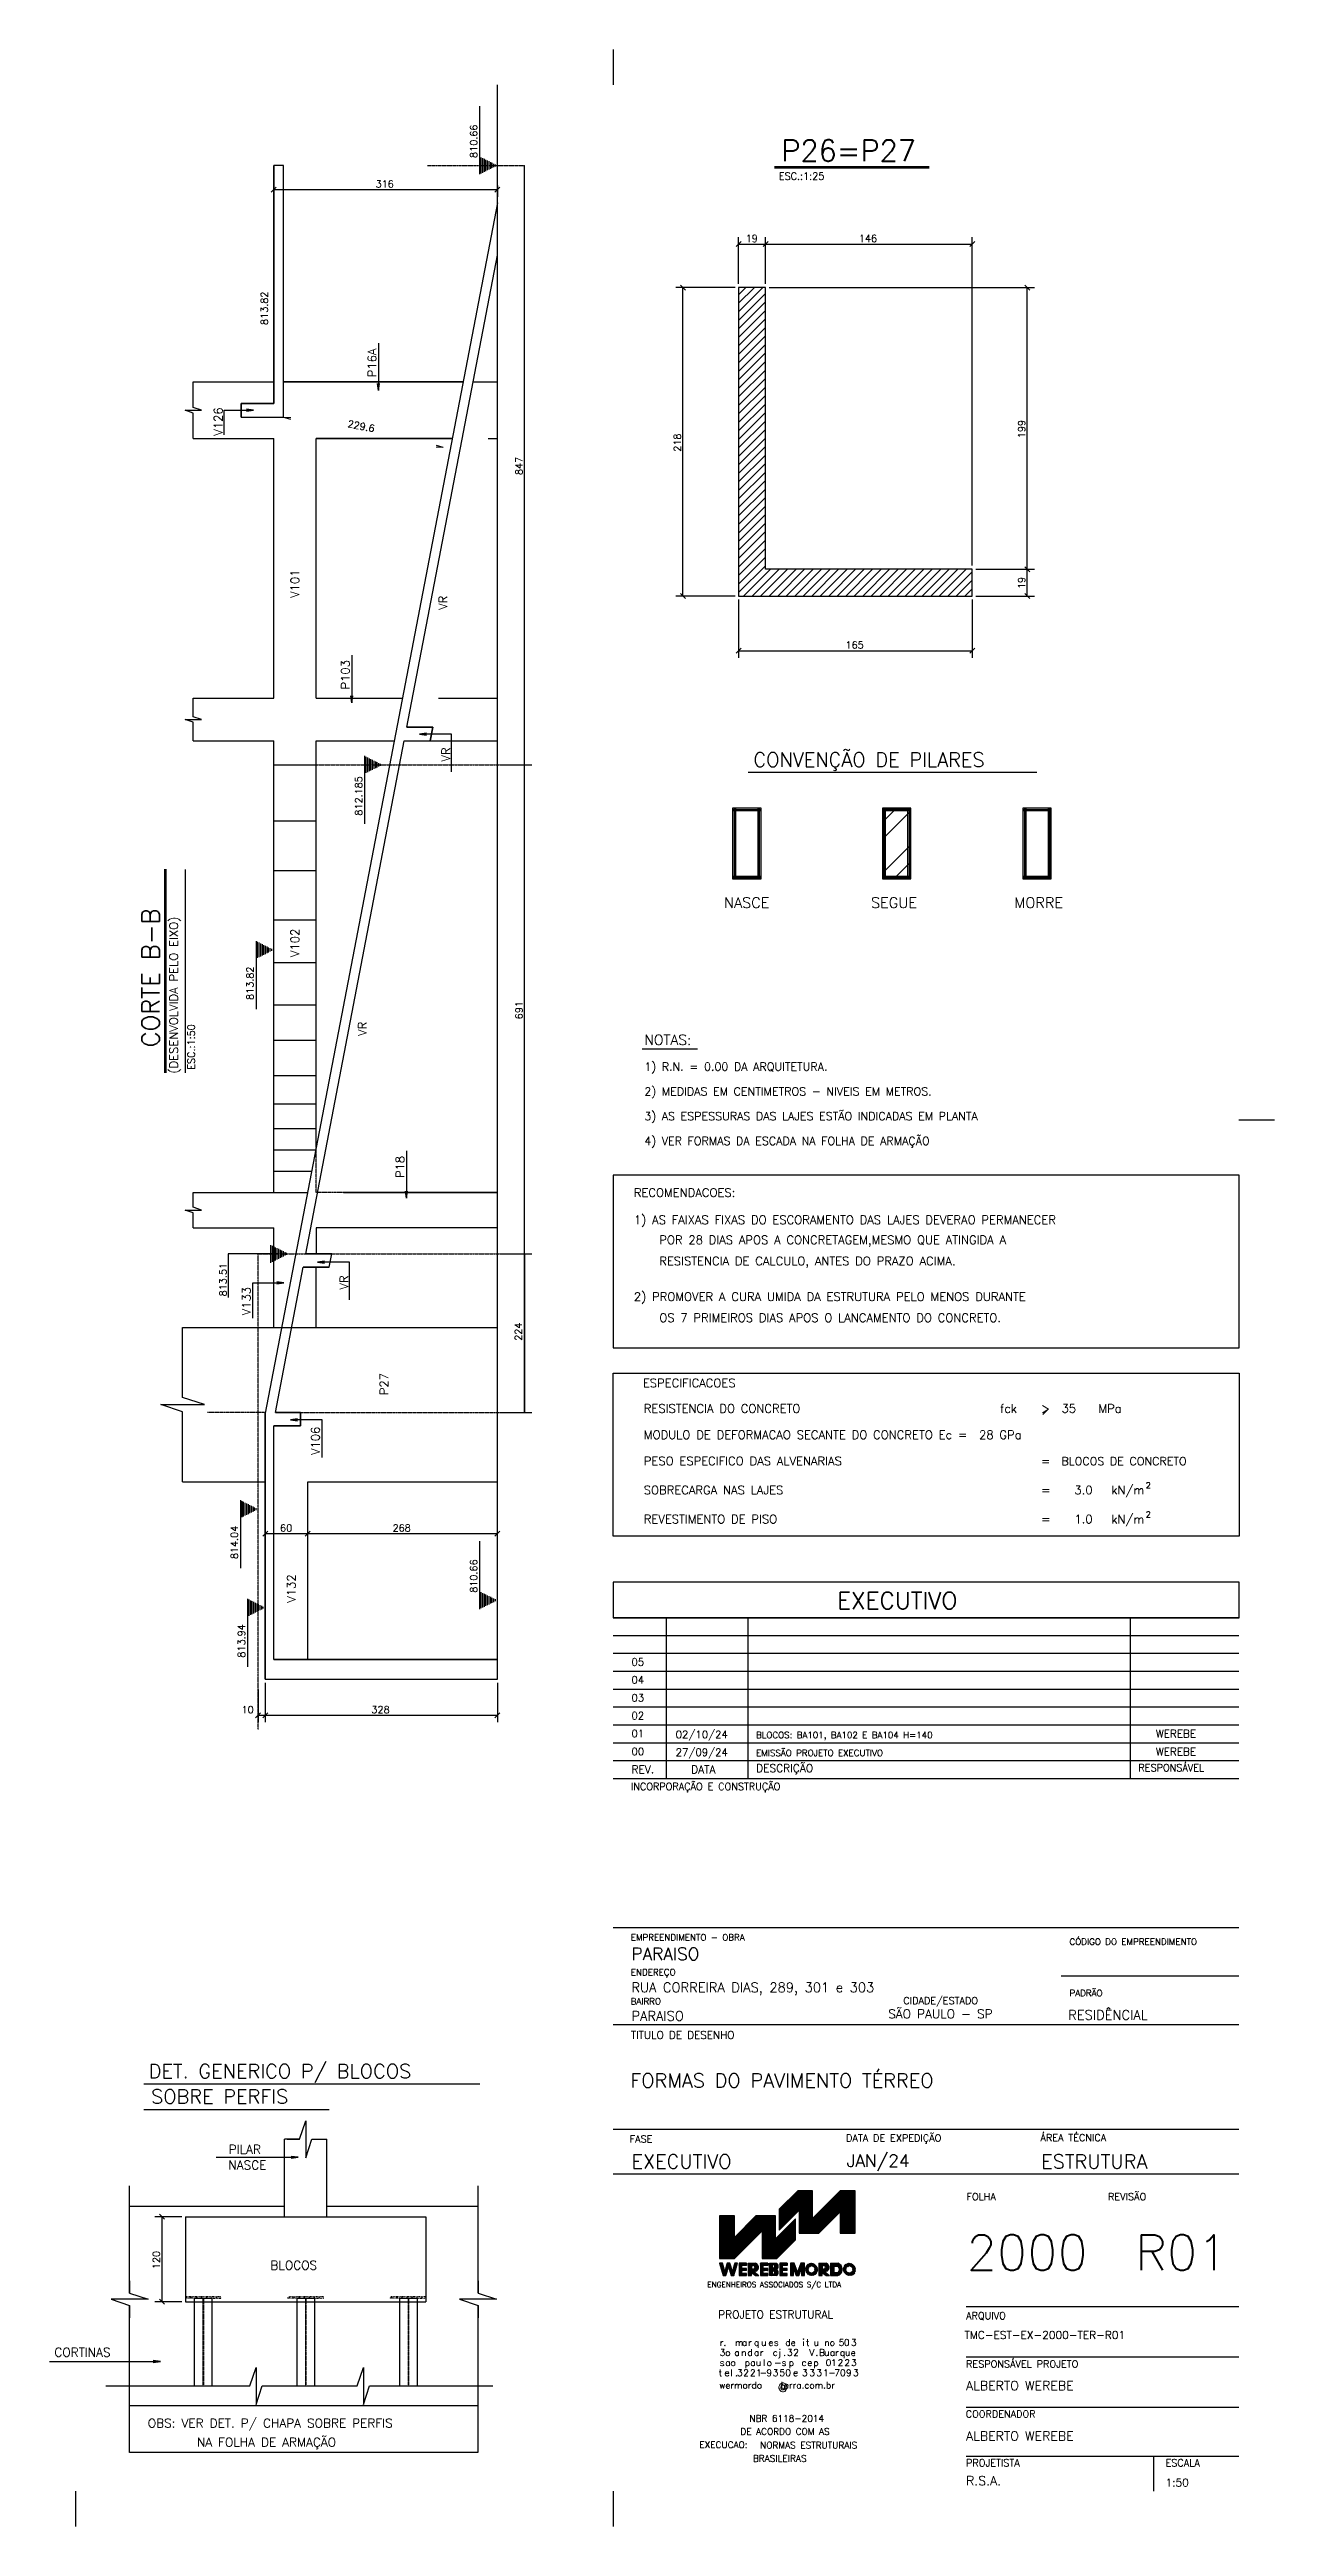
# Model space of a CAD drawing. Extents: x 1310 to 7065, y 666 to 4166.
# Drawn here: x 5334 to 7065, y 666 to 4166 of the extents above; entities that cross this region are included whole.
import ezdxf

# ---------------------------------------------------------------- set-up
doc = ezdxf.new("R2010")
doc.units = 0
doc.header["$MEASUREMENT"] = 0
doc.linetypes.add('ESTILO_TQS_0004', pattern=[2, 0.5, -0.4, 0.1, -0.4, 0.1, -0.5])
doc.linetypes.add('ESTILO_TQS_0005', pattern=[0.4, 0.3, -0.1])
for name, color, linetype in [('1', 1, 'CONTINUOUS'), ('2', 2, 'CONTINUOUS'), ('3', 3, 'CONTINUOUS'), ('4', 4, 'CONTINUOUS'), ('6', 6, 'CONTINUOUS'), ('7', 7, 'CONTINUOUS'), ('8', 8, 'CONTINUOUS'), ('9', 9, 'CONTINUOUS')]:
    doc.layers.add(name, color=color, linetype=linetype)
doc.styles.get("Standard").update_dxf_attribs({"font": 'ROMANS.SHX'})

msp = doc.modelspace()

# ---------------------------------------------------------------- texts
at = {"layer": '2', "linetype": 'Continuous'}
for s, height, p in [('ESC.:1:25', 10, (6364.34428, 3981.984158)), ('316', 10, (5794.703686, 3970.987259)), ('19', 10, (6317.609946, 3893.911586)), ('146', 10, (6477.609946, 3893.911586)), ('165', 10, (6458.609946, 3319.459952)), ('NASCE', 15.000001, (6286.824587, 2952.908503)), ('SEGUE', 15.000001, (6494.609621, 2952.908503)), ('MORRE', 15.000001, (6697.249391, 2952.908503)), ('60', 10, (5659.703686, 2071.897648)), ('268', 10, (5818.703686, 2071.897648)), ('10', 10, (5605.370356, 1815.176044)), ('328', 10, (5788.703686, 1815.176044))]:
    msp.add_text(s, height=height, dxfattribs=at).set_placement(p)
for s, rotation, p in [('229.6', 349.143637, (5754.423025, 3632.483174)), ('199', 90, (6712.46215, 3616.620243)), ('218', 90, (6225.843029, 3597.620243)), ('847', 90, (6002.185847, 3564.634879)), ('19', 90, (6712.46215, 3403.620243)), ('691', 90, (6002.185847, 2795.634879)), ('ESC.:1:50', 90, (5539.076057, 2724.314882)), ('224', 90, (6001.303553, 2341.334147)), ('120', 90, (5489.837904, 1029.479294))]:
    msp.add_text(s, height=10, rotation=rotation, dxfattribs=at).set_placement(p)
at = {"layer": '3', "linetype": 'Continuous'}
for s, height, p in [('810.66', 10, (5938.145769, 4012.741035)), ('813.82', 10, (5642.575169, 3776.76135)), ('P16A', 12, (5795.590463, 3702.792599)), ('V126', 12, (5578.217314, 3620.207089)), ('V101', 12, (5686.570185, 3390.968859)), ('VR', 12, (5895.798073, 3374.07854)), ('P103', 12, (5757.845513, 3261.53616)), ('VR', 12, (5899.959775, 3159.611498)), ('812.185', 10, (5775.630735, 3083.359665)), ('(DESENVOLVIDA PELO EIXO)', 12, (5515.315797, 2718.837633)), ('V102', 12, (5686.570185, 2883.460248)), ('813.82', 10, (5622.145769, 2823.00127)), ('VR', 12, (5782.006612, 2771.971101)), ('P18', 12, (5835.148718, 2571.179696)), ('813.51', 10, (5583.86497, 2404.067217)), ('V133', 12, (5618.061913, 2377.296561)), ('VR', 12, (5755.919076, 2413.567169)), ('P27', 12, (5812.586826, 2264.459118)), ('V106', 12, (5715.62265, 2179.91054)), ('814.04', 10, (5600.145769, 2032.761344)), ('810.66', 10, (5938.145769, 1985.239708)), ('V132', 12, (5681.528704, 1971.18907)), ('813.94', 10, (5610.145769, 1893.609842))]:
    msp.add_text(s, height=height, rotation=90, dxfattribs=at).set_placement(p)
for s, height, p in [('CONVENÇÃO DE PILARES', 20, (6328.474509, 3152.393211)), ('NOTAS:', 14.374909, (6174.329991, 2759.290655)), ('1) R.N. = 0.00 DA ARQUITETURA.', 11.499926, (6174.329991, 2722.919143)), ('2) MEDIDAS EM CENTIMETROS - NIVEIS EM METROS.', 11.499926, (6174.329991, 2687.91774)), ('3) AS ESPESSURAS DAS LAJES ESTÃO INDICADAS EM PLANTA', 11.499926, (6174.329991, 2652.916336)), ('4) VER FORMAS DA ESCADA NA FOLHA DE ARMAÇÃO', 11.499926, (6174.329991, 2617.914933)), ('RECOMENDACOES:', 11.985081, (6159.588318, 2544.664104)), ('1) AS FAIXAS FIXAS DO ESCORAMENTO DAS LAJES DEVERAO PERMANECER', 11.985081, (6159.588318, 2506.214969)), ('POR 28 DIAS APOS A CONCRETAGEM,MESMO QUE ATINGIDA A', 11.985081, (6195.446975, 2477.940573)), ('RESISTENCIA DE CALCULO, ANTES DO PRAZO ACIMA.', 11.985081, (6195.446975, 2448.067717)), ('2) PROMOVER A CURA UMIDA DA ESTRUTURA PELO MENOS DURANTE', 11.985081, (6159.588318, 2397.665696)), ('OS 7 PRIMEIROS DIAS APOS O LANCAMENTO DO CONCRETO.', 11.985081, (6195.446975, 2367.79284)), ('ESPECIFICACOES', 11.979091, (6172.349792, 2275.639947)), ('RESISTENCIA DO CONCRETO', 11.979091, (6173.62257, 2239.627808)), ('fck', 11.979091, (6676.872396, 2239.627808)), ('>  35', 12, (6735.079543, 2239.627808)), ('MPa', 11.979091, (6815.979578, 2239.627808)), ('MODULO DE DEFORMACAO SECANTE DO CONCRETO Ec =  28 GPa', 12, (6173.62257, 2202.44022)), ('PESO ESPECIFICO DAS ALVENARIAS', 11.979091, (6173.62257, 2165.469754)), ('=  BLOCOS DE CONCRETO', 11.499926, (6735.079543, 2165.469754)), ('SOBRECARGA NAS LAJES', 11.97909, (6173.62257, 2124.422653)), ('3.0', 11.97909, (6781.955219, 2124.422653)), ('kN/m', 11.979091, (6834.191539, 2124.422653)), ('2', 8.385363, (6882.807927, 2132.871655)), ('=', 11.979091, (6735.079543, 2124.422653)), ('2', 8.385363, (6882.807927, 2091.728777)), ('REVESTIMENTO DE PISO', 11.979091, (6173.62257, 2083.279776)), ('=', 11.979091, (6735.079543, 2083.279776)), ('1.0', 11.979091, (6781.955219, 2083.279776)), ('kN/m', 11.979091, (6834.191539, 2083.279776)), ('05', 10.5, (6156.111378, 1882.153565)), ('04', 10.5, (6156.111378, 1856.889798)), ('03', 10.5, (6156.111378, 1831.62603)), ('02', 10.5, (6156.111378, 1806.362263)), ('01', 10.5, (6156.111378, 1781.098496)), ('02/10/24', 10.5, (6218.624643, 1779.842921)), ('BLOCOS: BA101, BA102 E BA104 H=140', 9, (6332.182514, 1779.729611)), ('WEREBE', 10.749893, (6897.247662, 1780.663543)), ('00', 10.499895, (6156.111378, 1755.834728)), ('27/09/24', 10.5, (6218.624643, 1754.579154)), ('EMISSÃO PROJETO EXECUTIVO', 9, (6332.182514, 1754.465844)), ('WEREBE', 10.749893, (6897.247662, 1755.399775)), ('INCORPORAÇÃO E CONSTRUÇÃO', 9.9999, (6155.261751, 1706.483385)), ('REV.', 10.99989, (6156.111378, 1730.070966)), ('DATA', 10.99989, (6240.441035, 1730.070966)), ('DESCRIÇÃO', 10.99989, (6332.182514, 1731.90269)), ('RESPONSÁVEL', 9.9999, (6872.456223, 1732.90268)), ('EMPREENDIMENTO - OBRA', 8.99991, (6155.261751, 1493.743897)), ('CÓDIGO DO EMPREENDIMENTO', 8.99991, (6775.078858, 1487.697546)), ('ENDEREÇO', 8.99991, (6155.261751, 1444.581951)), ('BAIRRO', 8.99991, (6155.038396, 1403.565001)), ('CIDADE/ESTADO', 9.9999, (6540.349474, 1403.877056)), ('PADRÃO', 8.99991, (6775.078858, 1415.072275)), ('TITULO DE DESENHO', 10.749893, (6155.261751, 1355.018721)), ('PILAR', 12.5, (5587.10209, 1192.488117)), ('FASE', 9.9999, (6153.695745, 1208.230745)), ('DATA DE EXPEDIÇÃO', 9.9999, (6459.45649, 1209.821372)), ('ÁREA TÉCNICA', 9.9999, (6734.046215, 1210.10127)), ('NASCE', 12.5, (5586.749584, 1170.280208)), ('FOLHA', 9.9999, (6629.527232, 1126.84194)), ('REVISÃO', 9.9999, (6829.525232, 1126.84194)), ('BLOCOS', 12.5, (5646.101158, 1028.673877)), ('ENGENHEIROS ASSOCIADOS S/C LTDA', 7.499925, (6263.417627, 1003.89851)), ('PROJETO ESTRUTURAL', 10.99989, (6278.456638, 959.906047)), ('ARQUIVO', 9.9999, (6628.958697, 958.567292)), ('CORTINAS', 12.5, (5340.803784, 905.729144)), ('3', 9.249908, (6280.964864, 906.939072)), ('r.', 9.249908, (6280.964864, 921.186977)), ('o', 9.249908, (6288.599553, 906.939072)), ('a', 9.249908, (6301.546689, 906.939072)), ('m', 9.249908, (6302.517383, 921.186977)), ('n', 9.249908, (6311.239952, 906.939072)), ('a', 9.249908, (6312.236035, 921.186977)), ('d', 9.249908, (6319.987911, 906.939072)), ('r', 9.249908, (6320.972276, 921.186977)), ('q', 9.249908, (6329.147976, 921.186977)), ('a', 9.249908, (6329.25149, 906.939072)), ('r', 9.249908, (6337.48383, 906.939072)), ('u', 9.249908, (6339.425217, 921.186977)), ('e', 9.249908, (6349.659489, 921.186977)), ('c', 9.249908, (6355.860599, 906.939072)), ('s', 9.249908, (6357.366444, 921.186977)), ('j', 9.249908, (6363.424977, 906.939072)), ('de', 9.249908, (6373.504954, 921.186977)), ('3', 9.249908, (6376.036179, 906.939072)), ('2', 9.249908, (6384.682577, 906.939072)), ('i', 9.249908, (6397.690259, 921.186977)), ('t', 9.249908, (6402.846457, 921.186977)), ('V', 9.249908, (6407.42063, 906.939072)), ('u', 9.249908, (6413.666662, 921.186977)), ('B', 9.249908, (6421.1119, 906.939072)), ('u', 9.249908, (6428.488779, 906.939072)), ('n', 9.249908, (6428.590341, 921.186977)), ('o', 9.249908, (6436.30706, 921.186977)), ('a', 9.249908, (6436.521902, 906.939072)), ('r', 9.249908, (6443.898781, 906.939072)), ('5', 9.249908, (6449.146776, 921.186977)), ('q', 9.249908, (6450.62137, 906.939072)), ('0', 9.249908, (6456.326391, 921.186977)), ('u', 9.249908, (6457.99825, 906.939072)), ('e', 9.249908, (6465.869265, 906.939072)), ('3', 9.249908, (6466.275511, 921.186977)), ('TMC-EST-EX-2000-TER-R01', 11, (6626.562635, 930.90718)), ('t', 9.249908, (6279.483664, 878.439357)), ('s', 9.249908, (6280.964864, 892.689215)), ('e', 9.249908, (6287.614442, 878.439357)), ('a', 9.249908, (6288.644475, 892.689215)), ('o', 9.249908, (6296.05651, 892.689215)), ('l', 9.249908, (6295.747173, 878.439357)), ('.', 9.249908, (6302.524449, 878.439357)), ('3', 9.249908, (6305.244755, 878.439357)), ('2', 9.249908, (6314.091469, 878.439357)), ('p', 9.249908, (6316.234042, 892.689215)), ('2', 9.249908, (6323.578678, 878.439357)), ('a', 9.249908, (6324.08162, 892.689215)), ('u', 9.249908, (6331.929198, 892.689215)), ('1', 9.249908, (6332.162577, 878.439357)), ('-', 9.249908, (6337.30805, 878.439357)), ('l', 9.249908, (6341.878317, 892.689215)), ('9', 9.249908, (6346.802096, 878.439357)), ('o', 9.249908, (6347.149749, 892.689215)), ('3', 9.249908, (6355.850834, 878.439357)), ('-', 9.249908, (6357.839095, 892.689215)), ('5', 9.249908, (6365.345856, 878.439357)), ('s', 9.249908, (6368.434692, 892.689215)), ('.', 9.249908, (6370.631936, 906.939072)), ('0', 9.249908, (6373.482493, 878.439357)), ('p', 9.249908, (6378.375999, 892.689215)), ('e', 9.249908, (6384.539023, 878.439357)), ('c', 9.249908, (6396.446131, 892.689215)), ('3', 9.249908, (6397.192217, 878.439357)), ('e', 9.249908, (6404.578862, 892.689215)), ('3', 9.249908, (6407.403053, 878.439357)), ('p', 9.249908, (6413.162761, 892.689215)), ('.', 9.249908, (6415.977186, 906.939072)), ('3', 9.249908, (6417.279907, 878.439357)), ('1', 9.249908, (6426.807155, 878.439357)), ('0', 9.249908, (6430.783678, 892.689215)), ('-', 9.249908, (6434.297315, 878.439357)), ('1', 9.249908, (6438.012121, 892.689215)), ('7', 9.249908, (6442.68395, 878.439357)), ('2', 9.249908, (6447.500308, 892.689215)), ('0', 9.249908, (6450.773713, 878.439357)), ('2', 9.249908, (6456.988494, 892.689215)), ('9', 9.249908, (6459.31269, 878.439357)), ('3', 9.249908, (6466.291136, 892.689215)), ('3', 9.249908, (6469.302824, 878.439357)), ('RESPONSÁVEL PROJETO', 10, (6628.958697, 890.496121)), ('wermordo   terra.com.br', 9.249908, (6280.158231, 860.805744)), ('@', 12.499875, (6363.022637, 856.16126)), ('ALBERTO WEREBE', 12.99987, (6628.88723, 858.421928)), ('OBS: VER DET. P/ CHAPA SOBRE PERFIS', 12.5, (5472.795171, 805.589031)), ('NBR 6118-2014', 9.25, (6322.875946, 813.957998)), ('COORDENADOR', 9.9999, (6628.550364, 819.80284)), ('NA FOLHA DE ARMAÇÃO', 12.5, (5542.17604, 778.703945)), ('EXECUCAO:', 9.249908, (6252.010477, 776.758996)), ('DE ACORDO COM AS', 9.249908, (6310.084335, 795.421955)), ('NORMAS ESTRUTURAIS', 9.249908, (6337.959245, 776.060034)), ('ALBERTO WEREBE', 12.99987, (6628.88723, 787.187334)), ('BRASILEIRAS', 9.249908, (6327.79861, 757.442056)), ('PROJETISTA', 9.9999, (6628.958697, 750.784228)), ('R.S.A.', 13, (6628.88723, 724.0362)), ('ESCALA', 9.9999, (6910.850294, 750.784228)), ('1:50', 11, (6910.692792, 722.417298))]:
    msp.add_text(s, height=height, dxfattribs=at).set_placement(p)
at = {"layer": '4', "linetype": 'Continuous'}
for s, height, p in [('RUA CORREIRA DIAS, 289, 301 e 303', 13.5, (6156.111378, 1420.893915)), ('PARAISO', 13.5, (6156.111378, 1380.542845)), ('SÃO PAULO - SP', 12.499875, (6519.025013, 1383.955454)), ('RESIDÊNCIAL', 13.5, (6773.35672, 1381.889091)), ('DET. GENERICO P/ BLOCOS', 20, (5473.953665, 1299.188288)), ('SOBRE PERFIS', 20, (5477.429099, 1263.440975)), ('EXECUTIVO', 20, (6156.111378, 1171.486084)), ('JAN/24', 17.5, (6460.476287, 1173.863204)), ('ESTRUTURA', 19.9998, (6735.066012, 1171.486084))]:
    msp.add_text(s, height=height, dxfattribs=at).set_placement(p)
at = {"layer": '6', "linetype": 'Continuous'}
for s, height, p in [('P26=P27', 30, (6367.920189, 4008.089506)), ('EXECUTIVO', 24, (6446.972307, 1962.264218)), ('PARAISO', 17.5, (6156.111378, 1466.184293)), ('FORMAS DO PAVIMENTO TÉRREO', 20, (6154.4854, 1286.020224)), ('2000', 50, (6629.527232, 1028.024471)), ('R01', 50, (6867.759341, 1028.024471))]:
    msp.add_text(s, height=height, dxfattribs=at).set_placement(p)
msp.add_text('CORTE B-B', height=25, rotation=90, dxfattribs=at).set_placement((5489.259728, 2756.011685))

# ---------------------------------------------------------------- linework, layer by layer
at = {"layer": '1', "linetype": 'Continuous'}
for p, q in [((6339.296887, 3093.814448), (6299.164746, 3093.814448)), ((6299.164746, 3093.814448), (6299.164746, 2993.992976)), ((6339.296887, 3091.78274), (6299.164746, 3091.78274)), ((6339.296887, 3090.005091), (6299.164746, 3090.005091)), ((6301.19569, 3093.814448), (6301.19569, 2993.992976)), ((6303.228161, 3093.814448), (6303.228161, 2993.992976)), ((6335.231945, 2993.992976), (6335.231945, 3093.814448)), ((6337.264416, 2993.992976), (6337.264416, 3093.814448)), ((6339.296887, 2993.992976), (6339.296887, 3093.814448)), ((6550.910351, 3094.068507), (6510.77821, 3094.068507)), ((6510.77821, 3094.068507), (6510.77821, 2993.992976)), ((6510.77821, 3074.256495), (6530.590222, 3094.068507)), ((6550.910351, 3092.036799), (6510.77821, 3092.036799)), ((6550.910351, 3090.258387), (6510.77821, 3050.127009)), ((6550.910351, 3090.004329), (6510.77821, 3090.004329)), ((6512.809155, 3094.068507), (6512.809155, 2993.992976)), ((6514.841625, 3094.068507), (6514.841625, 2993.992976)), ((6546.84541, 2993.992976), (6546.84541, 3094.068507)), ((6548.87788, 2993.992976), (6548.87788, 3094.068507)), ((6550.910351, 2993.992976), (6550.910351, 3094.068507)), ((6749.396679, 3093.814448), (6709.264538, 3093.814448)), ((6709.264538, 3093.814448), (6709.264538, 2993.992976)), ((6749.396679, 3091.78274), (6709.264538, 3091.78274)), ((6749.396679, 3090.005091), (6709.264538, 3090.005091)), ((6711.297009, 3093.814448), (6711.297009, 2993.992976)), ((6713.329479, 3093.814448), (6713.329479, 2993.992976)), ((6745.333264, 2993.992976), (6745.333264, 3093.814448)), ((6747.364208, 2993.992976), (6747.364208, 3093.814448)), ((6749.396679, 2993.992976), (6749.396679, 3093.814448)), ((6550.910351, 3042.252711), (6510.77821, 3002.12057)), ((6526.780102, 2993.992976), (6550.910351, 3018.122462)), ((6299.164746, 2997.802333), (6339.296887, 2997.802333)), ((6299.164746, 2995.770625), (6339.296887, 2995.770625)), ((6299.164746, 2993.992976), (6339.296887, 2993.992976)), ((6510.77821, 2998.056392), (6550.910351, 2998.056392)), ((6510.77821, 2996.024684), (6550.910351, 2996.024684)), ((6510.77821, 2993.992976), (6550.910351, 2993.992976)), ((6709.264538, 2997.802333), (6749.396679, 2997.802333)), ((6709.264538, 2995.770625), (6749.396679, 2995.770625)), ((6709.264538, 2993.992976), (6749.396679, 2993.992976)), ((7064.708681, 2653.259339), (7014.456659, 2653.259339)), ((7014.456431, 1722.362301), (6130.224573, 1722.362301)), ((7014.456431, 1511.847949), (6130.224573, 1511.847949)), ((7014.456431, 1443.286776), (6763.42808, 1443.286776)), ((7014.456431, 1374.725604), (6130.224573, 1374.725604)), ((7014.456431, 1226.834525), (6130.224573, 1226.834525)), ((5665.856448, 1103.479294), (5665.856448, 1212.992978)), ((5687.141487, 1212.992978), (5665.856448, 1212.992978)), ((5704.57146, 1212.992978), (5725.856448, 1212.992978)), ((5725.856448, 1103.479294), (5725.856448, 1212.992978)), ((7014.456431, 1163.612496), (6130.224573, 1163.612496)), ((6365.04747, 1094.099434), (6411.220836, 1140.270847)), ((6365.04747, 1095.158017), (6410.1603, 1140.270847)), ((6365.04747, 1096.2166), (6409.101717, 1140.270847)), ((6365.04747, 1097.27909), (6408.039227, 1140.270847)), ((6365.04747, 1098.337673), (6406.978691, 1140.270847)), ((6365.04747, 1099.400162), (6405.918155, 1140.270847)), ((6365.04747, 1100.460699), (6404.857619, 1140.270847)), ((6365.04747, 1101.521235), (6403.797082, 1140.270847)), ((6365.04747, 1102.581771), (6402.736546, 1140.270847)), ((6365.04747, 1103.644261), (6401.67601, 1140.270847)), ((6365.04747, 1104.704797), (6400.615474, 1140.270847)), ((6365.04747, 1105.76338), (6399.554937, 1140.270847)), ((6365.04747, 1106.825869), (6398.494401, 1140.270847)), ((6365.04747, 1107.884452), (6397.433865, 1140.270847)), ((6365.04747, 1108.946942), (6396.373328, 1140.270847)), ((6365.04747, 1110.005525), (6395.312792, 1140.270847)), ((6365.04747, 1111.068014), (6394.250303, 1140.270847)), ((6365.04747, 1112.126598), (6393.189767, 1140.270847)), ((6365.04747, 1113.187134), (6392.12923, 1140.270847)), ((6365.04747, 1093.036945), (6412.13489, 1140.120458)), ((6365.04747, 1091.976408), (6412.13489, 1139.059922)), ((6365.04747, 1090.915872), (6412.13489, 1138.001339)), ((6365.04747, 1089.855336), (6412.13489, 1136.938849)), ((6365.04747, 1088.792847), (6412.13489, 1135.880266)), ((6365.04747, 1087.73231), (6412.13489, 1134.817777)), ((6365.04747, 1086.671774), (6412.13489, 1133.759194)), ((6365.04747, 1085.611238), (6412.13489, 1132.696704)), ((6365.04747, 1084.552655), (6412.13489, 1131.638121)), ((6393.334296, 1081.017534), (6452.585657, 1140.270847)), ((6393.334296, 1082.076117), (6451.525121, 1140.270847)), ((6393.334296, 1111.775039), (6412.13489, 1130.577585)), ((6393.334296, 1110.714502), (6412.13489, 1129.515096)), ((6393.334296, 1109.653966), (6412.13489, 1128.454559)), ((6393.334296, 1108.591477), (6412.13489, 1127.394023)), ((6393.334296, 1107.532893), (6412.13489, 1126.333487)), ((6393.334296, 1106.470404), (6412.13489, 1125.270997)), ((6393.334296, 1105.411821), (6412.13489, 1124.212414)), ((6393.334296, 1104.349332), (6412.13489, 1123.149925)), ((6393.334296, 1103.290748), (6412.13489, 1122.091342)), ((6393.334296, 1102.228259), (6412.13489, 1121.032758)), ((6393.646793, 1080.271447), (6453.646193, 1140.270847)), ((6394.70733, 1080.271447), (6454.70673, 1140.270847)), ((6395.767866, 1080.271447), (6455.767266, 1140.270847)), ((6396.828402, 1080.271447), (6456.827802, 1140.270847)), ((6397.890891, 1080.271447), (6457.890291, 1140.270847)), ((6398.951428, 1080.271447), (6458.950828, 1140.270847)), ((6400.011964, 1080.271447), (6460.011364, 1140.270847)), ((6401.070547, 1080.271447), (6461.0719, 1140.270847)), ((6402.131083, 1080.271447), (6462.132437, 1140.270847)), ((6403.193573, 1080.271447), (6463.19102, 1140.270847)), ((6404.254109, 1080.271447), (6464.251556, 1140.270847)), ((6405.314645, 1080.271447), (6465.314045, 1140.270847)), ((6406.375182, 1080.271447), (6466.374582, 1140.270847)), ((6407.435718, 1080.271447), (6467.435118, 1140.270847)), ((6408.496254, 1080.271447), (6468.495654, 1140.270847)), ((6409.55679, 1080.271447), (6469.55619, 1140.270847)), ((6410.617327, 1080.271447), (6470.616727, 1140.270847)), ((6411.677863, 1080.271447), (6471.677263, 1140.270847)), ((6412.738399, 1080.271447), (6472.13429, 1139.665385)), ((6413.798935, 1080.271447), (6472.13429, 1138.604848)), ((6414.859472, 1080.271447), (6472.13429, 1137.544312)), ((6415.920008, 1080.271447), (6472.13429, 1136.481823)), ((6416.982497, 1080.271447), (6472.13429, 1135.42324)), ((6418.041081, 1080.271447), (6472.13429, 1134.36075)), ((6419.101617, 1080.271447), (6472.13429, 1133.302167)), ((6420.162153, 1080.271447), (6472.13429, 1132.239678)), ((6451.1345, 1110.532863), (6472.13429, 1131.534607)), ((6451.1345, 1109.47428), (6472.13429, 1130.472117)), ((6451.1345, 1108.411791), (6472.13429, 1129.411581)), ((6451.1345, 1107.353208), (6472.13429, 1128.352998)), ((6451.1345, 1106.290718), (6472.13429, 1127.290508)), ((6451.1345, 1105.232135), (6472.13429, 1126.231925)), ((6451.1345, 1104.171599), (6472.13429, 1125.169436)), ((6451.1345, 1103.10911), (6472.13429, 1124.110853)), ((6451.1345, 1102.048573), (6472.13429, 1123.048363)), ((6451.1345, 1100.988037), (6472.13429, 1121.98978)), ((6451.1345, 1099.927501), (6472.13429, 1120.927291)), ((5525.856448, 1103.479294), (5865.856435, 1103.479294)), ((5525.856448, 1103.479294), (5525.856448, 983.479294)), ((5865.856435, 1103.479294), (5865.856435, 983.479294)), ((6280.749485, 1045.129221), (6340.356311, 1104.738)), ((6280.749485, 1046.189757), (6339.295774, 1104.738)), ((6280.749485, 1047.252246), (6338.235238, 1104.738)), ((6280.749485, 1048.312783), (6337.174702, 1104.738)), ((6280.749485, 1049.373319), (6336.114165, 1104.738)), ((6280.749485, 1050.431902), (6335.051676, 1104.738)), ((6280.749485, 1051.494391), (6333.99114, 1104.738)), ((6280.749485, 1052.556881), (6332.930604, 1104.738)), ((6280.749485, 1084.372969), (6301.112562, 1104.738)), ((6280.749485, 1085.433505), (6300.052026, 1104.738)), ((6280.749485, 1086.495994), (6298.99149, 1104.738)), ((6280.749485, 1087.556531), (6297.930954, 1104.738)), ((6280.749485, 1088.615114), (6296.870417, 1104.738)), ((6280.749485, 1089.677603), (6295.809881, 1104.738)), ((6280.749485, 1090.736186), (6294.749345, 1104.738)), ((6280.749485, 1091.798676), (6293.688808, 1104.738)), ((6280.749485, 1092.857259), (6292.628272, 1104.738)), ((6280.749485, 1093.917795), (6291.565783, 1104.738)), ((6280.749485, 1094.978332), (6290.505247, 1104.738)), ((6280.749485, 1096.040821), (6289.44471, 1104.738)), ((6280.749485, 1097.101357), (6288.386127, 1104.738)), ((6280.749485, 1098.161893), (6287.325591, 1104.738)), ((6280.749485, 1099.220477), (6286.263101, 1104.738)), ((6280.749485, 1100.282966), (6285.202565, 1104.738)), ((6280.749485, 1101.345455), (6284.142029, 1104.738)), ((6280.749485, 1102.404039), (6283.081493, 1104.738)), ((6280.749485, 1103.462622), (6282.020956, 1104.738)), ((6280.749485, 1104.525111), (6280.96042, 1104.738)), ((6280.749485, 1104.738), (6280.749485, 1044.7386)), ((6301.749275, 1104.738), (6280.749485, 1104.738)), ((6280.749485, 1083.312433), (6301.749275, 1104.314176)), ((6280.749485, 1082.251896), (6301.749275, 1103.253639)), ((6280.749485, 1081.193313), (6301.749275, 1102.19115)), ((6280.749485, 1080.130824), (6301.749275, 1101.130614)), ((6280.749485, 1079.068334), (6301.749275, 1100.070077)), ((6280.749485, 1078.009751), (6301.749275, 1099.009541)), ((6280.749485, 1076.951168), (6301.749275, 1097.947052)), ((6280.749485, 1075.888679), (6301.749275, 1096.886516)), ((6280.749485, 1074.826189), (6301.749275, 1095.825979)), ((6280.749485, 1073.767606), (6301.749275, 1094.767396)), ((6280.749485, 1072.70707), (6301.749275, 1093.708813)), ((6280.749485, 1071.646534), (6301.749275, 1092.646324)), ((6280.749485, 1070.584044), (6301.749275, 1091.583834)), ((6280.749485, 1069.523508), (6301.749275, 1090.525251)), ((6280.749485, 1068.462972), (6301.749275, 1089.464715)), ((6280.749485, 1067.404389), (6301.749275, 1088.402225)), ((6280.749485, 1066.341899), (6301.749275, 1087.341689)), ((6280.749485, 1065.27941), (6301.749275, 1086.281153)), ((6280.749485, 1064.220827), (6301.749275, 1085.220617)), ((6281.417447, 1044.7386), (6341.414894, 1104.738)), ((6282.477983, 1044.7386), (6342.47543, 1104.738)), ((6283.538519, 1044.7386), (6343.537919, 1104.738)), ((6284.599056, 1044.7386), (6344.598456, 1104.738)), ((6285.659592, 1044.7386), (6345.658992, 1104.738)), ((6286.720128, 1044.7386), (6346.719528, 1104.738)), ((6287.782618, 1044.7386), (6347.780064, 1104.738)), ((6288.841201, 1044.7386), (6348.840601, 1104.738)), ((6289.901737, 1044.7386), (6349.901137, 1104.738)), ((6290.962273, 1044.7386), (6350.961673, 1104.738)), ((6292.02281, 1044.7386), (6352.02221, 1104.738)), ((6293.083346, 1044.7386), (6353.082746, 1104.738)), ((6294.143882, 1044.7386), (6354.143282, 1104.738)), ((6295.206371, 1044.7386), (6355.205771, 1104.738)), ((6296.266908, 1044.7386), (6356.266308, 1104.738)), ((6297.325491, 1044.7386), (6357.324891, 1104.738)), ((6298.386027, 1044.7386), (6358.38738, 1104.738)), ((6299.446563, 1044.7386), (6359.447917, 1104.738)), ((6300.509053, 1044.7386), (6359.549478, 1103.779025)), ((6301.569589, 1044.7386), (6359.549478, 1102.716535)), ((6332.049753, 1104.738), (6301.749275, 1074.435568)), ((6301.749275, 1074.435568), (6301.749275, 1104.738)), ((6359.549478, 1104.738), (6332.049753, 1104.738)), ((6340.748885, 1082.855406), (6359.549478, 1101.657952)), ((6340.748885, 1081.79487), (6359.549478, 1100.597416)), ((6340.748885, 1053.158437), (6387.832398, 1100.245857)), ((6340.748885, 1080.734333), (6359.549478, 1099.53688)), ((6340.748885, 1052.095948), (6387.832398, 1099.183368)), ((6340.748885, 1079.673797), (6359.549478, 1098.47439)), ((6340.748885, 1051.037365), (6387.832398, 1098.122831)), ((6340.748885, 1078.615214), (6359.549478, 1097.413854)), ((6340.748885, 1049.978782), (6387.832398, 1097.062295)), ((6340.748885, 1077.552725), (6359.549478, 1096.353318)), ((6340.748885, 1048.916292), (6387.832398, 1096.001759)), ((6340.748885, 1076.490235), (6359.549478, 1095.294735)), ((6340.748885, 1047.855756), (6387.832398, 1094.939269)), ((6340.748885, 1075.431652), (6359.549478, 1094.232245)), ((6340.748885, 1046.79522), (6387.832398, 1093.878733)), ((6340.748885, 1074.373069), (6359.549478, 1093.173662)), ((6340.748885, 1045.734683), (6387.832398, 1092.818197)), ((6340.748885, 1073.312533), (6359.549478, 1092.111173)), ((6340.748885, 1072.250043), (6359.549478, 1091.05259)), ((6340.748885, 1071.189507), (6359.549478, 1089.992053)), ((6340.748885, 1070.128971), (6359.549478, 1088.929564)), ((6340.748885, 1069.068434), (6359.549478, 1087.869028)), ((6340.748885, 1068.005945), (6359.549478, 1086.808491)), ((6340.748885, 1066.945409), (6359.549478, 1085.747955)), ((6340.811384, 1044.7386), (6387.832398, 1091.759614)), ((6341.87192, 1044.7386), (6387.832398, 1090.701031)), ((6342.932457, 1044.7386), (6387.832398, 1089.638541)), ((6343.994946, 1044.7386), (6387.832398, 1088.576052)), ((6345.055482, 1044.7386), (6387.832398, 1087.517469)), ((6346.116019, 1044.7386), (6387.832398, 1086.456932)), ((6347.176555, 1044.7386), (6387.832398, 1085.394443)), ((6359.549478, 1072.238325), (6359.549478, 1104.738)), ((6387.832398, 1100.521245), (6359.549478, 1072.238325)), ((6387.832398, 1070.822323), (6387.832398, 1100.521245)), ((6393.334296, 1101.169676), (6412.13489, 1119.970269)), ((6393.334296, 1100.10914), (6412.13489, 1118.909733)), ((6393.334296, 1099.04665), (6412.13489, 1117.849197)), ((6393.334296, 1097.986114), (6412.13489, 1116.78866)), ((6393.334296, 1096.925578), (6412.13489, 1115.726171)), ((6393.334296, 1095.865041), (6412.13489, 1114.665635)), ((6393.334296, 1094.802552), (6412.13489, 1113.607051)), ((6393.334296, 1093.743969), (6412.13489, 1112.544562)), ((6393.334296, 1092.685386), (6412.13489, 1111.485979)), ((6393.334296, 1091.622896), (6412.13489, 1110.42349)), ((6393.334296, 1090.564313), (6412.13489, 1109.364906)), ((6393.334296, 1089.501824), (6412.13489, 1108.302417)), ((6393.334296, 1088.441288), (6412.13489, 1107.243834)), ((6393.334296, 1087.380751), (6412.13489, 1106.181345)), ((6393.334296, 1086.320215), (6412.13489, 1105.120808)), ((6393.334296, 1085.257726), (6412.13489, 1104.060272)), ((6393.334296, 1084.197189), (6412.13489, 1102.999736)), ((6393.334296, 1083.138606), (6412.13489, 1101.939199)), ((6451.1345, 1098.865011), (6472.13429, 1119.866755)), ((6451.1345, 1097.806428), (6472.13429, 1118.806218)), ((6451.1345, 1096.747845), (6472.13429, 1117.745682)), ((6451.1345, 1095.685356), (6472.13429, 1116.685146)), ((6451.1345, 1094.626773), (6472.13429, 1115.622656)), ((6451.1345, 1093.564283), (6472.13429, 1114.564073)), ((6451.1345, 1092.503747), (6472.13429, 1113.501584)), ((6451.1345, 1091.443211), (6472.13429, 1112.443001)), ((6451.1345, 1090.382674), (6472.13429, 1111.384417)), ((6451.1345, 1089.320185), (6472.13429, 1110.321928)), ((6451.1345, 1088.259649), (6472.13429, 1109.261392)), ((6451.1345, 1087.201066), (6472.13429, 1108.200856)), ((6451.1345, 1086.138576), (6472.13429, 1107.140319)), ((6451.1345, 1085.079993), (6472.13429, 1106.07783)), ((6451.1345, 1084.017504), (6472.13429, 1105.017294)), ((6451.1345, 1082.95892), (6472.13429, 1103.956757)), ((6451.1345, 1081.896431), (6472.13429, 1102.896221)), ((6451.1345, 1080.837848), (6472.13429, 1101.837638)), ((6451.628635, 1080.271447), (6472.13429, 1100.775149)), ((6452.689172, 1080.271447), (6472.13429, 1099.716565)), ((6453.749708, 1080.271447), (6472.13429, 1098.654076)), ((6454.810244, 1080.271447), (6472.13429, 1097.595493)), ((6455.87078, 1080.271447), (6472.13429, 1096.533003)), ((6456.931317, 1080.271447), (6472.13429, 1095.472467)), ((6457.991853, 1080.271447), (6472.13429, 1094.411931)), ((6459.052389, 1080.271447), (6472.13429, 1093.351395)), ((6460.112925, 1080.271447), (6472.13429, 1092.290858)), ((6461.173462, 1080.271447), (6472.13429, 1091.228369)), ((6462.235951, 1080.271447), (6472.13429, 1090.169786)), ((6463.294534, 1080.271447), (6472.13429, 1089.107296)), ((6464.355071, 1080.271447), (6472.13429, 1088.048713)), ((6465.41756, 1080.271447), (6472.13429, 1086.986224)), ((6466.478096, 1080.271447), (6472.13429, 1085.927641)), ((6280.749485, 1063.162243), (6301.749275, 1084.162033)), ((6280.749485, 1062.101707), (6301.749275, 1083.099544)), ((6280.749485, 1061.039218), (6301.749275, 1082.037055)), ((6280.749485, 1059.978682), (6301.749275, 1080.978472)), ((6280.749485, 1058.918145), (6301.749275, 1079.919888)), ((6280.749485, 1057.857609), (6301.749275, 1078.857399)), ((6280.749485, 1056.79512), (6301.749275, 1077.796863)), ((6280.749485, 1055.736536), (6301.749275, 1076.736326)), ((6280.749485, 1054.674047), (6301.749275, 1075.67579)), ((6280.749485, 1053.615464), (6301.749275, 1074.615254)), ((6301.749275, 1044.7386), (6340.748885, 1083.736256)), ((6340.748885, 1065.884872), (6359.549478, 1084.689372)), ((6340.748885, 1083.736256), (6340.748885, 1044.7386)), ((6340.748885, 1064.826289), (6359.549478, 1083.626883)), ((6340.748885, 1063.767706), (6359.549478, 1082.564393)), ((6340.748885, 1062.705217), (6359.549478, 1081.50581)), ((6340.748885, 1061.642727), (6359.549478, 1080.447227)), ((6340.748885, 1060.584144), (6359.549478, 1079.384737)), ((6340.748885, 1059.523608), (6359.549478, 1078.322248)), ((6340.748885, 1058.461119), (6359.549478, 1077.263665)), ((6340.748885, 1057.400582), (6359.549478, 1076.203129)), ((6340.748885, 1056.340046), (6359.549478, 1075.142592)), ((6340.748885, 1055.27951), (6359.549478, 1074.080103)), ((6340.748885, 1054.220927), (6359.549478, 1073.019567)), ((6348.235138, 1044.7386), (6387.832398, 1084.333907)), ((6349.297627, 1044.7386), (6387.832398, 1083.27337)), ((6350.358164, 1044.7386), (6387.832398, 1082.212834)), ((6351.4187, 1044.7386), (6387.832398, 1081.154251)), ((6352.479236, 1044.7386), (6387.832398, 1080.091762)), ((6353.539772, 1044.7386), (6387.832398, 1079.029272)), ((6354.600309, 1044.7386), (6387.832398, 1077.970689)), ((6355.660845, 1044.7386), (6387.832398, 1076.912106)), ((6356.721381, 1044.7386), (6387.832398, 1075.849617)), ((6357.781918, 1044.7386), (6387.832398, 1074.78908)), ((6358.842454, 1044.7386), (6387.832398, 1073.728544)), ((6359.90299, 1044.7386), (6387.832398, 1072.668008)), ((6360.963526, 1044.7386), (6387.832398, 1071.607471)), ((6361.670551, 1044.7386), (6387.832398, 1070.900447)), ((6361.748675, 1044.7386), (6387.832398, 1070.822323)), ((6467.536679, 1080.271447), (6472.13429, 1084.867105)), ((6468.597216, 1080.271447), (6472.13429, 1083.806568)), ((6469.659705, 1080.271447), (6472.13429, 1082.746032)), ((6470.720241, 1080.271447), (6472.13429, 1081.683543)), ((6471.778824, 1080.271447), (6472.13429, 1080.623006)), ((6280.749485, 1044.7386), (6301.749275, 1044.7386)), ((6280.827609, 1037.584374), (6281.099091, 1037.857809)), ((6281.061982, 1036.760164), (6282.159627, 1037.857809)), ((6281.298307, 1035.935953), (6283.220163, 1037.857809)), ((6281.534633, 1035.111743), (6284.280699, 1037.857809)), ((6281.769006, 1034.287532), (6284.880303, 1037.396876)), ((6282.005332, 1033.461369), (6285.116629, 1036.574619)), ((6282.239704, 1032.635205), (6285.352954, 1035.748455)), ((6282.47603, 1031.810994), (6285.587327, 1034.924245)), ((6282.710403, 1030.988737), (6285.823653, 1034.100034)), ((6282.948682, 1030.162573), (6286.059979, 1033.27387)), ((6283.185007, 1029.338363), (6286.294351, 1032.447707)), ((6283.41938, 1028.514152), (6286.530677, 1031.623496)), ((6283.655706, 1027.687989), (6286.76505, 1030.799286)), ((6283.890078, 1026.861825), (6287.001375, 1029.973122)), ((6284.126404, 1026.037615), (6287.237701, 1029.146959)), ((6284.36273, 1025.213404), (6287.474027, 1028.322748)), ((6284.597103, 1024.387241), (6287.7084, 1027.498538)), ((6284.833428, 1023.561077), (6287.944725, 1026.672374)), ((6285.067801, 1022.736866), (6292.571632, 1030.238745)), ((6285.304127, 1021.912656), (6292.145855, 1028.754384)), ((6285.540452, 1021.086492), (6291.723984, 1027.268071)), ((6285.87248, 1020.357984), (6291.298207, 1025.783711)), ((6286.93497, 1020.357984), (6290.874383, 1024.299351)), ((6287.995506, 1020.357984), (6290.45056, 1022.814991)), ((6288.147848, 1026.521985), (6292.854832, 1031.228969)), ((6288.571672, 1028.010251), (6293.278656, 1032.713329)), ((6288.997449, 1029.494611), (6295.825506, 1036.322668)), ((6289.056042, 1020.357984), (6290.026736, 1021.330631)), ((6289.421273, 1030.978972), (6295.58918, 1037.146879)), ((6289.845097, 1032.463332), (6295.241527, 1037.857809)), ((6290.268921, 1033.947692), (6294.180991, 1037.857809)), ((6290.694698, 1035.432052), (6293.120455, 1037.857809)), ((6291.116569, 1036.916412), (6292.059919, 1037.857809)), ((6293.448577, 1032.883249), (6296.061832, 1035.498458)), ((6293.682949, 1032.057086), (6296.298157, 1034.672294)), ((6293.919275, 1031.232875), (6296.534483, 1033.84613)), ((6294.153648, 1030.408665), (6296.768856, 1033.025826)), ((6294.389973, 1029.582501), (6297.005182, 1032.199662)), ((6294.624346, 1028.756338), (6297.241507, 1031.373499)), ((6294.862625, 1027.932127), (6297.47588, 1030.549288)), ((6295.096998, 1027.107916), (6297.712206, 1029.725078)), ((6295.333323, 1026.283706), (6297.946578, 1028.898914)), ((6295.569649, 1025.459495), (6298.182904, 1028.072751)), ((6295.804022, 1024.633332), (6298.41923, 1027.24854)), ((6296.040347, 1023.807168), (6298.653603, 1026.42433)), ((6296.276673, 1022.986864), (6303.975815, 1030.6821)), ((6296.511046, 1022.1607), (6303.551991, 1029.197739)), ((6296.747372, 1021.334537), (6303.126214, 1027.713379)), ((6296.981744, 1020.510326), (6302.70239, 1026.229019)), ((6297.893845, 1020.357984), (6302.278566, 1024.744659)), ((6298.800085, 1026.568859), (6304.399639, 1032.170366)), ((6298.954381, 1020.357984), (6301.852789, 1023.260299)), ((6299.223909, 1028.05322), (6304.823463, 1033.654726)), ((6299.647733, 1029.53758), (6305.24924, 1035.139086)), ((6300.014917, 1020.357984), (6301.428965, 1021.775939)), ((6300.07351, 1031.02194), (6305.671111, 1036.623446)), ((6300.495381, 1032.5063), (6305.848843, 1037.857809)), ((6300.721941, 1020.357984), (6301.147718, 1020.783761)), ((6300.921158, 1033.99066), (6304.788307, 1037.857809)), ((6301.344982, 1035.478927), (6303.727771, 1037.857809)), ((6301.768806, 1036.963287), (6302.667234, 1037.857809)), ((6318.776448, 1037.857809), (6308.276553, 1037.857809)), ((6308.276553, 1037.857809), (6308.276553, 1020.357984)), ((6308.276553, 1031.072721), (6315.063595, 1037.857809)), ((6308.276553, 1032.131304), (6314.003058, 1037.857809)), ((6308.276553, 1033.193793), (6312.942522, 1037.857809)), ((6308.276553, 1034.256283), (6311.881986, 1037.857809)), ((6308.276553, 1035.314866), (6310.82145, 1037.857809)), ((6308.276553, 1036.373449), (6309.75896, 1037.857809)), ((6308.276553, 1037.435938), (6308.698424, 1037.857809)), ((6308.276553, 1030.012184), (6312.276513, 1034.010191)), ((6308.276553, 1028.951648), (6312.276513, 1032.951608)), ((6308.276553, 1027.889159), (6312.276513, 1031.889119)), ((6308.276553, 1026.828622), (6312.276513, 1030.830536)), ((6308.276553, 1023.647014), (6315.237421, 1030.609835)), ((6308.276553, 1024.709503), (6314.176885, 1030.609835)), ((6308.276553, 1025.768086), (6313.116349, 1030.609835)), ((6308.276553, 1022.584524), (6312.276513, 1026.586437)), ((6308.276553, 1021.879453), (6312.276513, 1025.881366)), ((6308.276553, 1020.818917), (6312.276513, 1024.818877)), ((6308.276553, 1020.357984), (6318.776448, 1020.357984)), ((6308.876157, 1020.357984), (6312.276513, 1023.756388)), ((6309.936693, 1020.357984), (6312.936663, 1023.357954)), ((6310.997229, 1020.357984), (6313.997199, 1023.357954)), ((6312.057765, 1020.357984), (6315.057735, 1023.357954)), ((6318.776448, 1034.857839), (6312.276513, 1034.857839)), ((6312.276513, 1030.609835), (6312.276513, 1034.857839)), ((6318.776448, 1030.609835), (6312.276513, 1030.609835)), ((6318.776448, 1027.609865), (6312.276513, 1027.609865)), ((6312.276513, 1023.357954), (6312.276513, 1027.609865)), ((6318.776448, 1023.357954), (6312.276513, 1023.357954)), ((6313.118302, 1020.357984), (6316.118272, 1023.357954)), ((6313.124161, 1034.857839), (6316.122178, 1037.857809)), ((6313.297987, 1027.609865), (6316.29991, 1030.609835)), ((6314.180791, 1020.357984), (6317.178808, 1023.357954)), ((6314.184697, 1034.857839), (6317.182714, 1037.857809)), ((6314.358524, 1027.609865), (6317.360447, 1030.609835)), ((6315.241327, 1020.357984), (6318.239344, 1023.357954)), ((6315.24328, 1034.857839), (6318.245204, 1037.857809)), ((6315.41906, 1027.609865), (6318.420983, 1030.609835)), ((6316.29991, 1020.357984), (6318.776448, 1022.834522)), ((6316.303817, 1034.857839), (6318.776448, 1037.328517)), ((6316.479596, 1027.609865), (6318.776448, 1029.904764)), ((6317.360447, 1020.357984), (6318.776448, 1021.775939)), ((6317.364353, 1034.857839), (6318.776448, 1036.267981)), ((6317.538179, 1027.609865), (6318.776448, 1028.84618)), ((6318.420983, 1020.357984), (6318.776448, 1020.713449)), ((6318.424889, 1034.857839), (6318.776448, 1035.207445)), ((6318.598716, 1027.609865), (6318.776448, 1027.785644)), ((6318.776448, 1035.207445), (6318.776448, 1037.857809)), ((6318.776448, 1037.857809), (6318.776448, 1034.857839)), ((6318.776448, 1027.609865), (6318.776448, 1030.609835)), ((6318.776448, 1020.357984), (6318.776448, 1023.357954)), ((6318.776448, 1020.357984), (6318.776448, 1022.834522)), ((6321.276423, 1037.857809), (6331.276323, 1037.857809)), ((6321.276423, 1037.857809), (6321.276423, 1020.357984)), ((6321.276423, 1030.363743), (6328.768536, 1037.857809)), ((6321.276423, 1031.42428), (6327.709953, 1037.857809)), ((6321.276423, 1032.486769), (6326.649416, 1037.857809)), ((6321.276423, 1033.547305), (6325.58888, 1037.857809)), ((6321.276423, 1034.607841), (6324.528344, 1037.857809)), ((6321.276423, 1035.666425), (6323.467808, 1037.857809)), ((6321.276423, 1036.728914), (6322.405318, 1037.857809)), ((6321.276423, 1021.879453), (6334.793866, 1035.396896)), ((6321.276423, 1020.818917), (6335.180581, 1034.725028)), ((6321.276423, 1029.303207), (6325.774425, 1033.807068)), ((6321.276423, 1028.244624), (6325.774425, 1032.744579)), ((6321.276423, 1027.182135), (6325.774425, 1031.68209)), ((6321.276423, 1026.123551), (6325.774425, 1030.623506)), ((6321.276423, 1025.061062), (6325.723644, 1029.510236)), ((6321.276423, 1024.002479), (6326.784181, 1029.510236)), ((6321.276423, 1022.941943), (6327.831045, 1029.496564)), ((6321.276423, 1020.357984), (6325.774425, 1020.357984)), ((6321.522515, 1020.357984), (6325.774425, 1024.611848)), ((6322.583051, 1020.357984), (6325.774425, 1023.553265)), ((6323.643587, 1020.357984), (6325.774425, 1022.492728)), ((6324.704123, 1020.357984), (6325.774425, 1021.430239)), ((6325.774425, 1034.705497), (6327.508783, 1034.705497)), ((6325.774425, 1034.705497), (6325.774425, 1029.510236)), ((6327.508783, 1029.510236), (6325.774425, 1029.510236)), ((6325.774425, 1020.357984), (6325.774425, 1024.861845)), ((6325.774425, 1024.861845), (6331.276323, 1020.357984)), ((6326.106453, 1024.58841), (6335.487219, 1033.967223)), ((6329.829072, 1037.857809), (6326.678713, 1034.705497)), ((6326.690432, 1024.111853), (6335.694248, 1033.117622)), ((6327.272457, 1023.635295), (6329.522435, 1025.885272)), ((6327.754874, 1034.721122), (6330.891561, 1037.857809)), ((6327.856436, 1023.156784), (6330.106413, 1025.408715)), ((6328.438461, 1022.678273), (6330.690392, 1024.928251)), ((6328.663068, 1034.568779), (6331.799755, 1037.70742)), ((6328.942362, 1026.359877), (6336.27432, 1020.357984)), ((6329.02244, 1022.201716), (6331.272417, 1024.451693)), ((6329.352514, 1034.197689), (6332.545842, 1037.39297)), ((6329.606418, 1021.725158), (6331.856396, 1023.977088)), ((6329.879853, 1033.666445), (6333.211851, 1036.998443)), ((6329.918915, 1026.281753), (6335.774325, 1032.13521)), ((6330.188443, 1021.2486), (6332.438421, 1023.498578)), ((6330.24899, 1032.973092), (6333.809501, 1036.535557)), ((6330.395473, 1032.060992), (6334.334886, 1036.000406)), ((6330.772422, 1020.768136), (6333.0224, 1023.020067)), ((6331.102497, 1026.404799), (6335.651279, 1030.951628)), ((6331.276323, 1020.357984), (6336.27432, 1020.357984)), ((6331.422806, 1020.357984), (6333.606378, 1022.543509)), ((6332.483342, 1020.357984), (6334.188403, 1022.068904)), ((6332.807558, 1027.049323), (6335.002848, 1029.244614)), ((6333.543879, 1020.357984), (6334.772382, 1021.58844)), ((6334.602462, 1020.357984), (6335.356361, 1021.111883)), ((6335.664951, 1020.357984), (6335.940339, 1020.635325)), ((6348.774195, 1037.857809), (6338.2743, 1037.857809)), ((6338.2743, 1037.857809), (6338.2743, 1020.357984)), ((6338.2743, 1031.072721), (6345.061342, 1037.857809)), ((6338.2743, 1032.131304), (6344.000805, 1037.857809)), ((6338.2743, 1033.193793), (6342.942222, 1037.857809)), ((6338.2743, 1034.256283), (6341.881686, 1037.857809)), ((6338.2743, 1035.314866), (6340.82115, 1037.857809)), ((6338.2743, 1036.373449), (6339.75866, 1037.857809)), ((6338.2743, 1037.435938), (6338.698124, 1037.857809)), ((6338.2743, 1030.012184), (6342.276213, 1034.010191)), ((6338.2743, 1028.951648), (6342.276213, 1032.951608)), ((6338.2743, 1027.889159), (6342.276213, 1031.889119)), ((6338.2743, 1026.828622), (6342.276213, 1030.830536)), ((6338.2743, 1023.647014), (6345.239074, 1030.609835)), ((6338.2743, 1024.709503), (6344.178538, 1030.609835)), ((6338.2743, 1025.768086), (6343.116049, 1030.609835)), ((6338.2743, 1022.584524), (6342.276213, 1026.586437)), ((6338.2743, 1021.879453), (6342.276213, 1025.881366)), ((6338.2743, 1020.818917), (6342.276213, 1024.818877)), ((6338.2743, 1020.357984), (6348.774195, 1020.357984)), ((6338.875857, 1020.357984), (6342.276213, 1023.756388)), ((6339.936393, 1020.357984), (6342.936363, 1023.357954)), ((6340.748885, 1044.7386), (6361.748675, 1044.7386)), ((6340.996929, 1020.357984), (6343.996899, 1023.357954)), ((6342.057465, 1020.357984), (6345.057435, 1023.357954)), ((6348.774195, 1034.857839), (6342.276213, 1034.857839)), ((6342.276213, 1030.609835), (6342.276213, 1034.857839)), ((6348.774195, 1030.609835), (6342.276213, 1030.609835)), ((6348.774195, 1027.609865), (6342.276213, 1027.609865)), ((6342.276213, 1023.357954), (6342.276213, 1027.609865)), ((6348.774195, 1023.357954), (6342.276213, 1023.357954)), ((6343.118002, 1020.357984), (6346.117972, 1023.357954)), ((6343.123861, 1034.857839), (6346.123831, 1037.857809)), ((6343.297687, 1027.609865), (6346.297657, 1030.609835)), ((6344.180491, 1020.357984), (6347.178508, 1023.357954)), ((6344.182444, 1034.857839), (6347.184367, 1037.857809)), ((6344.358224, 1027.609865), (6347.358194, 1030.609835)), ((6345.241027, 1020.357984), (6348.239044, 1023.357954)), ((6345.244934, 1034.857839), (6348.244904, 1037.857809)), ((6345.416807, 1027.609865), (6348.420683, 1030.609835)), ((6346.29961, 1020.357984), (6348.774195, 1022.834522)), ((6346.30547, 1034.857839), (6348.774195, 1037.328517)), ((6346.477343, 1027.609865), (6348.774195, 1029.904764)), ((6347.360147, 1020.357984), (6348.774195, 1021.775939)), ((6347.364053, 1034.857839), (6348.774195, 1036.267981)), ((6347.539832, 1027.609865), (6348.774195, 1028.84618)), ((6348.420683, 1020.357984), (6348.774195, 1020.713449)), ((6348.426542, 1034.857839), (6348.774195, 1035.207445)), ((6348.600369, 1027.609865), (6348.774195, 1027.785644)), ((6348.774195, 1035.207445), (6348.774195, 1037.857809)), ((6348.774195, 1037.857809), (6348.774195, 1034.857839)), ((6348.774195, 1027.609865), (6348.774195, 1030.609835)), ((6348.774195, 1020.357984), (6348.774195, 1023.357954)), ((6348.774195, 1020.357984), (6348.774195, 1022.834522)), ((6351.026126, 1037.857809), (6361.026026, 1037.857809)), ((6351.026126, 1020.357984), (6351.026126, 1037.857809)), ((6351.026126, 1033.193793), (6355.690142, 1037.857809)), ((6351.026126, 1034.256283), (6354.629605, 1037.857809)), ((6351.026126, 1035.314866), (6353.571022, 1037.857809)), ((6351.026126, 1036.373449), (6352.510486, 1037.857809)), ((6351.026126, 1037.433985), (6351.447997, 1037.857809)), ((6351.026126, 1032.131304), (6356.750678, 1037.857809)), ((6351.026126, 1024.002479), (6362.914679, 1035.891032)), ((6351.026126, 1022.941943), (6363.238894, 1035.154711)), ((6351.026126, 1031.072721), (6354.957727, 1035.002369)), ((6351.026126, 1030.012184), (6354.957727, 1033.943786)), ((6351.026126, 1028.951648), (6354.957727, 1032.883249)), ((6351.026126, 1027.889159), (6354.957727, 1031.822713)), ((6351.026126, 1025.061062), (6357.293641, 1031.330531)), ((6351.026126, 1025.768086), (6356.586617, 1031.330531)), ((6351.026126, 1026.828622), (6355.526081, 1031.330531)), ((6351.026126, 1021.879453), (6354.957727, 1025.813008)), ((6351.026126, 1020.818917), (6354.957727, 1024.750518)), ((6361.026026, 1020.357984), (6351.026126, 1020.357984)), ((6351.625729, 1020.357984), (6354.957727, 1023.689982)), ((6352.686265, 1020.357984), (6354.957727, 1022.629446)), ((6353.748755, 1020.357984), (6355.967483, 1022.580618)), ((6354.809291, 1020.357984), (6357.028019, 1022.580618)), ((6357.457702, 1035.637128), (6354.957727, 1035.637128)), ((6354.957727, 1035.637128), (6354.957727, 1031.330531)), ((6354.957727, 1031.330531), (6357.457702, 1031.330531)), ((6354.957727, 1026.887216), (6354.957727, 1022.580618)), ((6354.957727, 1026.887216), (6357.457702, 1026.887216)), ((6354.957727, 1022.580618), (6357.457702, 1022.580618)), ((6355.237021, 1035.637128), (6357.459655, 1037.857809)), ((6355.867874, 1020.357984), (6362.813117, 1027.303227)), ((6356.033888, 1026.887216), (6363.447877, 1034.303157)), ((6356.29951, 1035.637128), (6358.520191, 1037.857809)), ((6356.92841, 1020.357984), (6363.164676, 1026.59425)), ((6357.094424, 1026.887216), (6363.514282, 1033.307073)), ((6357.360047, 1035.637128), (6359.578775, 1037.857809)), ((6357.860042, 1026.59425), (6363.301394, 1032.033648)), ((6357.988947, 1020.357984), (6363.416627, 1025.783711)), ((6357.994806, 1035.213304), (6360.639311, 1037.857809)), ((6358.338553, 1026.010271), (6361.270164, 1028.943836)), ((6358.430349, 1034.58831), (6361.426412, 1037.584374)), ((6358.50066, 1032.53755), (6362.498667, 1036.535557)), ((6358.625659, 1024.178258), (6362.377575, 1027.928221)), ((6358.635425, 1025.246607), (6361.861955, 1028.47509)), ((6358.672534, 1033.768006), (6362.002578, 1037.096098)), ((6359.049483, 1020.357984), (6363.514282, 1024.822783)), ((6360.110019, 1020.357984), (6363.406861, 1023.654826)), ((6361.455709, 1020.643137), (6362.537729, 1021.723205)), ((6376.27392, 1037.857809), (6365.774025, 1037.857809)), ((6365.774025, 1037.857809), (6365.774025, 1020.357984)), ((6365.774025, 1031.072721), (6372.561067, 1037.857809)), ((6365.774025, 1032.131304), (6371.50053, 1037.857809)), ((6365.774025, 1033.193793), (6370.439994, 1037.857809)), ((6365.774025, 1034.256283), (6369.379458, 1037.857809)), ((6365.774025, 1035.314866), (6368.318922, 1037.857809)), ((6365.774025, 1036.373449), (6367.258385, 1037.857809)), ((6365.774025, 1037.435938), (6366.199802, 1037.857809)), ((6365.774025, 1030.012184), (6369.775938, 1034.010191)), ((6365.774025, 1028.951648), (6369.775938, 1032.951608)), ((6365.774025, 1027.889159), (6369.775938, 1031.889119)), ((6365.774025, 1026.828622), (6369.775938, 1030.830536)), ((6365.774025, 1023.647014), (6372.736846, 1030.609835)), ((6365.774025, 1024.709503), (6371.67631, 1030.609835)), ((6365.774025, 1025.768086), (6370.615774, 1030.609835)), ((6365.774025, 1022.584524), (6369.775938, 1026.586437)), ((6365.774025, 1021.879453), (6369.775938, 1025.881366)), ((6365.774025, 1020.818917), (6369.775938, 1024.818877)), ((6365.774025, 1020.357984), (6376.27392, 1020.357984)), ((6366.375582, 1020.357984), (6369.775938, 1023.756388)), ((6367.436118, 1020.357984), (6370.436088, 1023.357954)), ((6368.496654, 1020.357984), (6371.496624, 1023.357954)), ((6369.55719, 1020.357984), (6372.55716, 1023.357954)), ((6376.27392, 1034.857839), (6369.775938, 1034.857839)), ((6369.775938, 1030.609835), (6369.775938, 1034.857839)), ((6376.27392, 1030.609835), (6369.775938, 1030.609835)), ((6376.27392, 1027.609865), (6369.775938, 1027.609865)), ((6369.775938, 1023.357954), (6369.775938, 1027.609865)), ((6376.27392, 1023.357954), (6369.775938, 1023.357954)), ((6370.617727, 1020.357984), (6373.617697, 1023.357954)), ((6370.621633, 1034.857839), (6373.623556, 1037.857809)), ((6370.795459, 1027.609865), (6373.797382, 1030.609835)), ((6371.678263, 1020.357984), (6374.678233, 1023.357954)), ((6371.682169, 1034.857839), (6374.684092, 1037.857809)), ((6371.855996, 1027.609865), (6374.857919, 1030.609835)), ((6372.738799, 1020.357984), (6375.738769, 1023.357954)), ((6372.742705, 1034.857839), (6375.742675, 1037.857809)), ((6372.916532, 1027.609865), (6375.918455, 1030.609835)), ((6373.799335, 1020.357984), (6376.27392, 1022.834522)), ((6373.803242, 1034.857839), (6376.27392, 1037.328517)), ((6373.977068, 1027.609865), (6376.27392, 1029.904764)), ((6374.859872, 1020.357984), (6376.27392, 1021.775939)), ((6374.863778, 1034.857839), (6376.27392, 1036.267981)), ((6375.039557, 1027.609865), (6376.27392, 1028.84618)), ((6375.920408, 1020.357984), (6376.27392, 1020.713449)), ((6375.924314, 1034.857839), (6376.27392, 1035.207445)), ((6376.098141, 1027.609865), (6376.27392, 1027.785644)), ((6376.27392, 1035.207445), (6376.27392, 1037.857809)), ((6376.27392, 1037.857809), (6376.27392, 1034.857839)), ((6376.27392, 1027.609865), (6376.27392, 1030.609835)), ((6376.27392, 1020.357984), (6376.27392, 1023.357954)), ((6376.27392, 1020.357984), (6376.27392, 1022.834522)), ((6381.084419, 1033.385197), (6385.558984, 1037.857809)), ((6381.084419, 1034.445734), (6384.498447, 1037.857809)), ((6381.084419, 1035.50627), (6383.437911, 1037.857809)), ((6381.084419, 1036.566806), (6382.375422, 1037.857809)), ((6381.084419, 1037.629296), (6381.314885, 1037.857809)), ((6381.084419, 1032.326614), (6386.230852, 1037.471094)), ((6381.084419, 1031.264125), (6386.517958, 1036.697664)), ((6381.084419, 1030.201636), (6386.808971, 1035.928141)), ((6381.084419, 1029.143052), (6387.098031, 1035.154711)), ((6381.084419, 1028.084469), (6387.38709, 1034.385187)), ((6381.084419, 1027.02198), (6387.67615, 1033.611758)), ((6381.084419, 1026.314956), (6385.084379, 1030.314916)), ((6381.084419, 1025.252466), (6385.084379, 1029.256333)), ((6381.084419, 1024.19193), (6385.084379, 1028.193843)), ((6381.084419, 1023.131394), (6385.084379, 1027.131354)), ((6381.084419, 1022.072811), (6385.084379, 1026.072771)), ((6381.084419, 1021.014227), (6385.084379, 1025.012234)), ((6381.492618, 1020.357984), (6385.084379, 1023.951698)), ((6382.553154, 1020.357984), (6385.084379, 1022.889209)), ((6383.61369, 1020.357984), (6385.084379, 1021.828672)), ((6384.674227, 1020.357984), (6385.084379, 1020.768136)), ((6385.193753, 1030.070777), (6387.965209, 1032.844187)), ((6385.480859, 1029.299301), (6388.256222, 1032.072711)), ((6385.771872, 1028.527824), (6388.545282, 1031.301234)), ((6386.060932, 1027.756348), (6388.834341, 1030.529757)), ((6386.349991, 1026.984871), (6389.123401, 1029.758281)), ((6386.639051, 1026.213394), (6389.412461, 1028.986804)), ((6386.92811, 1025.441918), (6389.70152, 1028.215327)), ((6387.21717, 1024.670441), (6389.99058, 1027.443851)), ((6387.50623, 1023.898964), (6390.279639, 1026.672374)), ((6387.795289, 1023.127488), (6390.568699, 1025.900897)), ((6388.086302, 1022.356011), (6400.584224, 1034.855886)), ((6388.373408, 1021.584534), (6396.244424, 1029.455549)), ((6388.664421, 1020.813058), (6395.607711, 1027.756348)), ((6389.269884, 1020.357984), (6394.972952, 1026.061052)), ((6390.332373, 1020.357984), (6394.336239, 1024.36185)), ((6391.39291, 1020.357984), (6393.699527, 1022.668508)), ((6391.4183, 1026.750498), (6400.584224, 1035.916422)), ((6392.053059, 1028.443841), (6400.584224, 1036.975005)), ((6392.453446, 1020.357984), (6393.062815, 1020.969306)), ((6392.691725, 1030.143042), (6400.406491, 1037.857809)), ((6393.326484, 1031.838338), (6399.345955, 1037.857809)), ((6393.963196, 1033.53754), (6398.285419, 1037.857809)), ((6394.599909, 1035.232835), (6397.224882, 1037.857809)), ((6395.236621, 1036.932037), (6396.164346, 1037.857809)), ((6396.584264, 1030.148902), (6400.584224, 1034.146909)), ((6396.584264, 1029.086412), (6400.584224, 1033.088325)), ((6396.584264, 1028.025876), (6400.584224, 1032.025836)), ((6396.584264, 1026.96534), (6400.584224, 1030.963347)), ((6396.584264, 1025.904804), (6400.584224, 1029.904764)), ((6396.584264, 1024.84622), (6400.584224, 1028.84618)), ((6396.584264, 1023.783731), (6400.584224, 1027.783691)), ((6396.584264, 1022.721242), (6400.584224, 1026.723155)), ((6396.584264, 1021.662658), (6400.584224, 1025.662618)), ((6396.584264, 1020.604075), (6400.584224, 1024.602082)), ((6397.402615, 1020.357984), (6400.584224, 1023.541546)), ((6398.463151, 1020.357984), (6400.584224, 1022.479057)), ((6399.523688, 1020.357984), (6400.584224, 1021.41852)), ((6399.8772, 1020.357984), (6400.584224, 1021.066961)), ((6401.84593, 1029.348128), (6410.357564, 1037.861715)), ((6401.87132, 1028.312983), (6411.39271, 1037.834372)), ((6401.955304, 1030.519992), (6409.1857, 1037.752341)), ((6402.008038, 1027.389164), (6412.314575, 1037.697654)), ((6402.142802, 1026.818857), (6406.728694, 1031.404749)), ((6402.312722, 1031.935993), (6407.767746, 1037.394923)), ((6402.400612, 1026.014177), (6406.144715, 1029.760234)), ((6402.722874, 1025.275904), (6406.119325, 1028.670401)), ((6403.095918, 1024.58841), (6406.293151, 1027.787597)), ((6403.384977, 1034.068784), (6405.634955, 1036.320715)), ((6403.519741, 1023.951698), (6406.603695, 1027.037605)), ((6403.992393, 1023.36186), (6407.0158, 1026.389174)), ((6404.508013, 1022.818897), (6407.517748, 1025.826679)), ((6405.070507, 1022.322808), (6408.111492, 1025.36184)), ((6405.677923, 1021.867735), (6408.795079, 1024.984891)), ((6406.336119, 1021.463442), (6409.593899, 1024.725128)), ((6407.041191, 1021.111883), (6410.541156, 1024.611848)), ((6407.804855, 1020.813058), (6411.755987, 1024.76419)), ((6408.306803, 1032.980905), (6412.886835, 1037.560937)), ((6408.632972, 1020.578685), (6419.127007, 1031.072721)), ((6409.533353, 1020.420483), (6419.287162, 1030.174292)), ((6409.947412, 1033.560977), (6413.689562, 1037.303127)), ((6410.523578, 1020.350172), (6419.355521, 1029.182115)), ((6411.031385, 1033.586367), (6414.429789, 1036.984771)), ((6411.652473, 1020.416577), (6419.287162, 1028.05322)), ((6411.916142, 1033.410588), (6415.117282, 1036.607821)), ((6412.670041, 1033.100044), (6415.753994, 1036.185951)), ((6412.970819, 1020.67634), (6419.031305, 1026.736826)), ((6413.320425, 1032.693798), (6416.343832, 1035.715252)), ((6413.875107, 1032.185991), (6416.886795, 1035.197679)), ((6414.345805, 1031.596153), (6417.384837, 1034.635185)), ((6414.718848, 1030.910613), (6417.837958, 1034.025816)), ((6414.769629, 1021.412661), (6418.291078, 1024.93411)), ((6414.943455, 1027.951658), (6418.892635, 1031.900837)), ((6414.980564, 1030.10984), (6418.24225, 1033.371526)), ((6415.093844, 1029.162583), (6418.595763, 1032.662548)), ((6415.714932, 1022.004452), (6417.70124, 1023.99076)), ((6421.1348, 1037.857809), (6431.1347, 1037.857809)), ((6421.1348, 1037.857809), (6421.1348, 1020.357984)), ((6421.1348, 1030.363743), (6428.628865, 1037.857809)), ((6421.1348, 1031.42428), (6427.568329, 1037.857809)), ((6421.1348, 1032.486769), (6426.507793, 1037.857809)), ((6421.1348, 1033.547305), (6425.447257, 1037.857809)), ((6421.1348, 1034.607841), (6424.388673, 1037.857809)), ((6421.1348, 1035.666425), (6423.328137, 1037.857809)), ((6421.1348, 1036.728914), (6422.265648, 1037.857809)), ((6421.1348, 1021.879453), (6434.654196, 1035.396896)), ((6421.1348, 1020.818917), (6435.038957, 1034.725028)), ((6421.1348, 1029.303207), (6425.634755, 1033.807068)), ((6421.1348, 1028.244624), (6425.634755, 1032.744579)), ((6421.1348, 1027.182135), (6425.634755, 1031.68209)), ((6421.1348, 1026.123551), (6425.634755, 1030.623506)), ((6421.1348, 1025.061062), (6425.583974, 1029.510236)), ((6421.1348, 1024.002479), (6426.64451, 1029.510236)), ((6421.1348, 1022.941943), (6427.691375, 1029.496564)), ((6421.1348, 1020.357984), (6425.634755, 1020.357984)), ((6421.380891, 1020.357984), (6425.634755, 1024.611848)), ((6422.44338, 1020.357984), (6425.634755, 1023.553265)), ((6423.503917, 1020.357984), (6425.634755, 1022.492728)), ((6424.564453, 1020.357984), (6425.634755, 1021.430239)), ((6425.634755, 1034.705497), (6427.369112, 1034.705497)), ((6425.634755, 1034.705497), (6425.634755, 1029.510236)), ((6427.369112, 1029.510236), (6425.634755, 1029.510236)), ((6425.634755, 1020.357984), (6425.634755, 1024.861845)), ((6425.634755, 1024.861845), (6431.1347, 1020.357984)), ((6425.966783, 1024.58841), (6435.345595, 1033.967223)), ((6429.689402, 1037.857809), (6426.539042, 1034.705497)), ((6426.550761, 1024.111853), (6435.554577, 1033.117622)), ((6427.132787, 1023.635295), (6429.382764, 1025.885272)), ((6427.61325, 1034.721122), (6430.751891, 1037.857809)), ((6427.716765, 1023.156784), (6429.966743, 1025.408715)), ((6428.29879, 1022.678273), (6430.548768, 1024.928251)), ((6428.521445, 1034.568779), (6431.660085, 1037.70742)), ((6428.800739, 1026.359877), (6436.13465, 1020.357984)), ((6428.882769, 1022.201716), (6431.132747, 1024.451693)), ((6429.210891, 1034.197689), (6432.406171, 1037.39297)), ((6429.466748, 1021.725158), (6431.714772, 1023.977088)), ((6429.740182, 1033.666445), (6433.07218, 1036.998443)), ((6429.777291, 1026.281753), (6435.634655, 1032.13521)), ((6430.048773, 1021.2486), (6432.29875, 1023.498578)), ((6430.109319, 1032.973092), (6433.667877, 1036.535557)), ((6430.255802, 1032.060992), (6434.195216, 1036.000406)), ((6430.632752, 1020.768136), (6432.882729, 1023.020067)), ((6430.962826, 1026.404799), (6435.511609, 1030.951628)), ((6431.1347, 1020.357984), (6436.13465, 1020.357984)), ((6431.281183, 1020.357984), (6433.466708, 1022.543509)), ((6432.343672, 1020.357984), (6434.048733, 1022.068904)), ((6432.667887, 1027.049323), (6434.863178, 1029.244614)), ((6433.404208, 1020.357984), (6434.632712, 1021.58844)), ((6434.462791, 1020.357984), (6435.21669, 1021.111883)), ((6435.523328, 1020.357984), (6435.798715, 1020.635325)), ((6437.560417, 1037.857809), (6447.560317, 1037.857809)), ((6437.560417, 1029.197739), (6446.222439, 1037.857809)), ((6437.560417, 1030.256323), (6445.161903, 1037.857809)), ((6437.560417, 1031.318812), (6444.101367, 1037.857809)), ((6437.560417, 1032.381301), (6443.040831, 1037.857809)), ((6437.560417, 1033.439884), (6441.980294, 1037.857809)), ((6437.560417, 1034.498468), (6440.919758, 1037.857809)), ((6437.560417, 1035.559004), (6439.859222, 1037.857809)), ((6437.560417, 1036.61954), (6438.798685, 1037.857809)), ((6437.560417, 1037.68203), (6437.738149, 1037.857809)), ((6437.560417, 1037.857809), (6437.560417, 1020.357984)), ((6437.560417, 1028.137203), (6441.935373, 1032.512159)), ((6437.560417, 1027.074714), (6441.935373, 1031.44967)), ((6437.560417, 1026.014177), (6441.935373, 1030.389134)), ((6437.560417, 1024.953641), (6441.935373, 1029.328597)), ((6437.560417, 1023.893105), (6441.935373, 1028.268061)), ((6437.560417, 1022.834522), (6441.935373, 1027.209478)), ((6437.560417, 1021.772032), (6441.935373, 1026.146989)), ((6437.560417, 1020.709543), (6441.935373, 1025.084499)), ((6437.560417, 1020.357984), (6447.560317, 1020.357984)), ((6438.269394, 1020.357984), (6442.642397, 1024.73294)), ((6439.32993, 1020.357984), (6443.702933, 1024.73294)), ((6440.388513, 1020.357984), (6444.765423, 1024.73294)), ((6441.44905, 1020.357984), (6445.825959, 1024.73294)), ((6441.935373, 1033.482853), (6441.935373, 1024.73294)), ((6441.935373, 1033.482853), (6446.935323, 1033.482853)), ((6441.935373, 1024.73294), (6446.935323, 1024.73294)), ((6442.158027, 1020.357984), (6446.532983, 1024.73294)), ((6442.865051, 1020.357984), (6447.415787, 1024.90872)), ((6442.908019, 1033.482853), (6447.282976, 1037.857809)), ((6443.572075, 1020.357984), (6453.917675, 1030.705537)), ((6443.968556, 1033.482853), (6448.144295, 1037.658592)), ((6444.632612, 1020.357984), (6454.034861, 1029.760234)), ((6445.029092, 1033.482853), (6448.884522, 1037.342189)), ((6445.693148, 1020.357984), (6454.048533, 1028.713369)), ((6446.089628, 1033.482853), (6449.577875, 1036.971099)), ((6446.753684, 1020.357984), (6453.921581, 1027.525881)), ((6447.093524, 1033.42426), (6450.218493, 1036.549228)), ((6447.829845, 1033.10395), (6450.818097, 1036.092202)), ((6447.941172, 1020.486889), (6453.544632, 1026.088395)), ((6448.462651, 1032.674267), (6451.368872, 1035.580488)), ((6449.009521, 1032.1606), (6451.880586, 1035.031665)), ((6449.468501, 1031.560997), (6452.343472, 1034.435968)), ((6449.829825, 1030.857879), (6452.76339, 1033.793397)), ((6449.999745, 1027.850097), (6453.718458, 1031.568809)), ((6450.081776, 1030.051246), (6453.136433, 1033.107856)), ((6450.097401, 1021.580628), (6452.44894, 1023.932167)), ((6450.18529, 1029.094225), (6453.456742, 1032.365676)), ((6455.321958, 1029.348128), (6463.833591, 1037.861715)), ((6455.347348, 1028.312983), (6464.868737, 1037.834372)), ((6455.431332, 1030.519992), (6462.661728, 1037.752341)), ((6455.484066, 1027.389164), (6465.790603, 1037.697654)), ((6455.61883, 1026.818857), (6460.204721, 1031.404749)), ((6455.78875, 1031.935993), (6461.243774, 1037.394923)), ((6455.878593, 1026.014177), (6459.620743, 1029.760234)), ((6456.196949, 1025.275904), (6459.595353, 1028.670401)), ((6456.571945, 1024.58841), (6459.771132, 1027.787597)), ((6456.861005, 1034.068784), (6459.110982, 1036.320715)), ((6456.995769, 1023.951698), (6460.081676, 1027.037605)), ((6457.466468, 1023.36186), (6460.491828, 1026.389174)), ((6457.984041, 1022.818897), (6460.993776, 1025.826679)), ((6458.546535, 1022.322808), (6461.58752, 1025.36184)), ((6459.153951, 1021.867735), (6462.271107, 1024.984891)), ((6459.810194, 1021.463442), (6463.069927, 1024.725128)), ((6460.517218, 1021.111883), (6464.017183, 1024.611848)), ((6461.280883, 1020.813058), (6465.230062, 1024.76419)), ((6461.782831, 1032.980905), (6466.362863, 1037.560937)), ((6462.108999, 1020.578685), (6472.601082, 1031.072721)), ((6463.009381, 1020.420483), (6472.761236, 1030.174292)), ((6463.421486, 1033.560977), (6467.165589, 1037.303127)), ((6464.001558, 1020.350172), (6472.831548, 1029.182115)), ((6464.507413, 1033.586367), (6467.907769, 1036.984771)), ((6465.1285, 1020.416577), (6472.76319, 1028.05322)), ((6465.39217, 1033.410588), (6468.593309, 1036.607821)), ((6466.144115, 1033.100044), (6469.230022, 1036.185951)), ((6466.446847, 1020.67634), (6472.50538, 1026.736826)), ((6466.796452, 1032.693798), (6469.817907, 1035.715252)), ((6467.353087, 1032.185991), (6470.362823, 1035.197679)), ((6467.821833, 1031.596153), (6470.860865, 1034.635185)), ((6468.194876, 1030.910613), (6471.313985, 1034.025816)), ((6468.245657, 1021.412661), (6471.767106, 1024.93411)), ((6468.419483, 1027.951658), (6472.368662, 1031.900837)), ((6468.456592, 1030.10984), (6471.718278, 1033.371526)), ((6468.569872, 1029.162583), (6472.07179, 1032.662548)), ((6469.19096, 1022.004452), (6471.177268, 1023.99076)), ((5525.856448, 983.479294), (5865.856435, 983.479294)), ((7014.456431, 976.411912), (6629.258328, 976.411912)), ((7014.456431, 905.177317), (6629.258328, 905.177317)), ((7014.456431, 833.942722), (6629.258328, 833.942722)), ((7014.456431, 764.742494), (6629.258328, 764.742494)), ((6893.671791, 764.742494), (6893.671791, 715.887607))]:
    msp.add_line(p, q, dxfattribs=at)
for points in [[(6130.224573, 2331.294051), (7014.713088, 2331.294051), (7014.713088, 2575.353036), (6130.224573, 2575.353036), (6130.224573, 2331.294051)], [(6130.224573, 2295.371755), (7014.713088, 2295.371755), (7014.713088, 2065.333663), (6130.224573, 2065.333663), (6130.224573, 2295.371755)], [(6472.13429, 1080.271447), (6472.13429, 1140.270847), (6451.1345, 1140.270847), (6412.13489, 1101.271237), (6412.13489, 1140.270847), (6391.1351, 1140.270847), (6365.04747, 1114.185171), (6365.04747, 1084.486249), (6393.334296, 1112.771122), (6393.334296, 1080.271447), (6420.832068, 1080.271447), (6451.1345, 1110.571926), (6451.1345, 1080.271447), (6472.13429, 1080.271447)], [(6280.749485, 1037.857809), (6285.749435, 1020.357984), (6289.747442, 1020.357984), (6293.386077, 1033.092232), (6297.024713, 1020.357984), (6301.026626, 1020.357984), (6306.026576, 1037.857809), (6302.026616, 1037.857809), (6298.706336, 1026.242691), (6295.38801, 1037.857809), (6291.38805, 1037.857809), (6288.067771, 1026.242691), (6284.747492, 1037.857809), (6280.749485, 1037.857809)], [(6381.084419, 1020.357984), (6385.084379, 1020.357984), (6385.084379, 1030.357884), (6388.834341, 1020.357984), (6392.834301, 1020.357984), (6396.584264, 1030.357884), (6396.584264, 1020.357984), (6400.584224, 1020.357984), (6400.584224, 1037.857809), (6395.584274, 1037.857809), (6390.834321, 1025.193873), (6386.084369, 1037.857809), (6381.084419, 1037.857809), (6381.084419, 1020.357984)]]:
    msp.add_lwpolyline(points, dxfattribs=at)
for centre, radius, start, end in [((6327.784171, 1032.107866), 2.613162, 263.974335, 96.025658), ((6329.905243, 1032.150835), 5.870798, 260.562653, 76.498192), ((6356.188183, 1033.482853), 2.499975, 300.510223, 59.489758), ((6356.188183, 1024.73294), 2.499975, 300.510223, 59.489758), ((6358.447927, 1033.482853), 5.078074, 300.510223, 59.489758), ((6358.447927, 1024.73294), 5.078074, 300.510223, 59.489758), ((6427.642547, 1032.107866), 2.613162, 263.974335, 96.025658), ((6429.765573, 1032.150835), 5.870798, 260.562653, 76.498192), ((6445.615024, 1029.107896), 4.569666, 286.785828, 73.214165), ((6444.921671, 1029.107896), 9.139332, 286.785828, 73.214165)]:
    msp.add_arc(centre, radius, start, end, dxfattribs=at)
at = {"layer": '2', "linetype": 'Continuous'}
for p, q in [((5647.168152, 3964.451725), (5654.23922, 3971.522793)), ((5963.168152, 3964.451725), (5970.23922, 3971.522793)), ((6304.074412, 3887.376052), (6311.14548, 3894.44712)), ((6342.074412, 3887.376052), (6349.14548, 3894.44712)), ((6342.074412, 3887.376052), (6349.14548, 3894.44712)), ((6634.074412, 3887.376052), (6641.14548, 3894.44712)), ((6232.378563, 3826.084709), (6225.307495, 3833.155777)), ((6718.997684, 3826.084709), (6711.926616, 3833.155777)), ((5664.703686, 3646.634869), (5674.686533, 3646.049408)), ((5664.703686, 3646.634869), (5674.194847, 3643.485606)), ((5890.153197, 3603.398183), (5880.662036, 3606.547446)), ((5890.153197, 3603.398183), (5880.17035, 3603.983644)), ((6718.997684, 3428.084709), (6711.926616, 3435.155777)), ((6718.997684, 3428.084709), (6711.926616, 3435.155777)), ((6232.378563, 3390.084709), (6225.307495, 3397.155777)), ((6718.997684, 3390.084709), (6711.926616, 3397.155777)), ((6304.074412, 3312.924418), (6311.14548, 3319.995486)), ((6634.074412, 3312.924418), (6641.14548, 3319.995486)), ((5635.168152, 2065.362114), (5642.23922, 2072.433182)), ((5695.168152, 2065.362114), (5702.23922, 2072.433182)), ((5695.168152, 2065.362114), (5702.23922, 2072.433182)), ((5963.168152, 2065.362114), (5970.23922, 2072.433182)), ((5625.168152, 1808.64051), (5632.23922, 1815.711578)), ((5635.168152, 1808.64051), (5642.23922, 1815.711578)), ((5635.168152, 1808.64051), (5642.23922, 1815.711578)), ((5963.168152, 1808.64051), (5970.23922, 1815.711578)), ((5489.30237, 1107.014828), (5496.373438, 1099.94376)), ((5489.30237, 987.014828), (5496.373438, 979.94376))]:
    msp.add_line(p, q, dxfattribs=at)
at = {"layer": '3', "linetype": 'Continuous'}
for p, q in [((6130.224573, 4165.886032), (6130.224573, 4115.886532)), ((6130.224573, 4165.886032), (6130.224573, 4115.886532)), ((6130.224573, 4165.886032), (6130.224573, 4115.886532)), ((6130.224573, 4165.886032), (6130.224573, 4115.886532)), ((5941.703674, 3989.634879), (5941.703674, 4085.634859)), ((5943.933293, 3990.749629), (5943.933293, 4013.520105)), ((5946.162841, 3991.864426), (5946.162841, 4012.405308)), ((5948.392436, 3992.979176), (5948.392436, 4011.29051)), ((5950.621983, 3994.093974), (5950.621983, 4010.17576)), ((5952.851578, 3995.208771), (5952.851531, 4009.060962)), ((5955.081126, 3996.323521), (5955.081126, 4007.946165)), ((5957.310685, 3997.438319), (5957.310733, 4006.831367)), ((5959.540281, 3998.553117), (5959.54034, 4005.71657)), ((5961.769888, 3999.667914), (5961.769888, 4004.601772)), ((5963.999435, 4000.782736), (5963.999435, 4003.487022)), ((6307.609946, 3795.259553), (6341.970637, 3829.620243)), ((6307.609946, 3807.280368), (6329.949822, 3829.620243)), ((6307.609946, 3819.301183), (6317.929006, 3829.620243)), ((6307.609946, 3783.238738), (6345.609946, 3821.238738)), ((6307.609946, 3771.217922), (6345.609946, 3809.217922)), ((6307.609946, 3759.197107), (6345.609946, 3797.197107)), ((6307.609946, 3747.176292), (6345.609946, 3785.176292)), ((6307.609946, 3735.155476), (6345.609946, 3773.155476)), ((6307.609946, 3723.134661), (6345.609946, 3761.134661)), ((6307.609946, 3711.113846), (6345.609946, 3749.113846)), ((6307.609946, 3699.093031), (6345.609946, 3737.093031)), ((6307.609946, 3687.072215), (6345.609946, 3725.072215)), ((6307.609946, 3675.0514), (6345.609946, 3713.0514)), ((5537.040329, 3696.134869), (5650.703686, 3696.134869)), ((5932.37439, 3696.134869), (5966.703686, 3696.134869)), ((6307.609946, 3663.030585), (6345.609946, 3701.030585)), ((6307.609946, 3651.009769), (6345.609946, 3689.009769)), ((6307.609946, 3638.988954), (6345.609946, 3676.988954)), ((6307.609946, 3626.968139), (6345.609946, 3664.968139)), ((6307.609946, 3614.947324), (6345.609946, 3652.947324)), ((6307.609946, 3602.926508), (6345.609946, 3640.926508)), ((5537.040329, 3616.134869), (5650.703686, 3616.134869)), ((5650.703686, 3249.134869), (5650.703686, 3616.134869)), ((5710.703686, 3249.134869), (5710.703686, 3616.134869)), ((5953.689432, 3616.134869), (5966.703686, 3616.134869)), ((6307.609946, 3590.905693), (6345.609946, 3628.905693)), ((6307.609946, 3578.884878), (6345.609946, 3616.884878)), ((6307.609946, 3566.864062), (6345.609946, 3604.864062)), ((6307.609946, 3554.843247), (6345.609946, 3592.843247)), ((6307.609946, 3542.822432), (6345.609946, 3580.822432)), ((6307.609946, 3530.801617), (6345.609946, 3568.801617)), ((6307.609946, 3518.780801), (6345.609946, 3556.780801)), ((6307.609946, 3506.759986), (6345.609946, 3544.759986)), ((6307.609946, 3494.739171), (6345.609946, 3532.739171)), ((6307.609946, 3482.718356), (6345.609946, 3520.718356)), ((6307.609946, 3470.69754), (6345.609946, 3508.69754)), ((6307.609946, 3458.676725), (6345.609946, 3496.676725)), ((6307.609946, 3446.65591), (6345.609946, 3484.65591)), ((6307.609946, 3434.635094), (6345.609946, 3472.635094)), ((6307.609946, 3422.614279), (6345.609946, 3460.614279)), ((6307.609946, 3410.593464), (6345.609946, 3448.593464)), ((6307.609946, 3398.572649), (6345.609946, 3436.572649)), ((6314.678356, 3393.620243), (6352.678356, 3431.620243)), ((6326.699172, 3393.620243), (6364.699172, 3431.620243)), ((6338.719987, 3393.620243), (6376.719987, 3431.620243)), ((6350.740802, 3393.620243), (6388.740802, 3431.620243)), ((6362.761618, 3393.620243), (6400.761618, 3431.620243)), ((6374.782433, 3393.620243), (6412.782433, 3431.620243)), ((6386.803248, 3393.620243), (6424.803248, 3431.620243)), ((6398.824063, 3393.620243), (6436.824063, 3431.620243)), ((6410.844879, 3393.620243), (6448.844879, 3431.620243)), ((6422.865694, 3393.620243), (6460.865694, 3431.620243)), ((6434.886509, 3393.620243), (6472.886509, 3431.620243)), ((6446.907324, 3393.620243), (6484.907324, 3431.620243)), ((6458.92814, 3393.620243), (6496.92814, 3431.620243)), ((6470.948955, 3393.620243), (6508.948955, 3431.620243)), ((6482.96977, 3393.620243), (6520.96977, 3431.620243)), ((6494.990586, 3393.620243), (6532.990586, 3431.620243)), ((6507.011401, 3393.620243), (6545.011401, 3431.620243)), ((6519.032216, 3393.620243), (6557.032216, 3431.620243)), ((6531.053031, 3393.620243), (6569.053031, 3431.620243)), ((6543.073847, 3393.620243), (6581.073847, 3431.620243)), ((6555.094662, 3393.620243), (6593.094662, 3431.620243)), ((6567.115477, 3393.620243), (6605.115477, 3431.620243)), ((6579.136293, 3393.620243), (6617.136293, 3431.620243)), ((6591.157108, 3393.620243), (6629.157108, 3431.620243)), ((6603.177923, 3393.620243), (6637.609946, 3428.052267)), ((6615.198738, 3393.620243), (6637.609946, 3416.031451)), ((6627.219554, 3393.620243), (6637.609946, 3404.010636)), ((5537.040329, 3249.134869), (5650.703686, 3249.134869)), ((5710.703686, 3249.134869), (5832.399001, 3249.134869)), ((5883.308822, 3249.134865), (5966.703686, 3249.134865)), ((5537.040329, 3189.134869), (5650.703686, 3189.134869)), ((5650.703686, 2551.0645), (5650.703686, 3189.134869)), ((5710.703686, 2615.651102), (5710.703686, 3189.134869)), ((5710.703686, 3189.134869), (5820.891059, 3189.134869)), ((5871.802537, 3189.134865), (5966.703686, 3189.134865)), ((5779.18864, 3167.634879), (5779.18864, 3071.634899)), ((5781.418259, 3143.749653), (5781.418259, 3166.520129)), ((5783.647806, 3144.86445), (5783.647806, 3165.405331)), ((5785.877401, 3145.979248), (5785.877401, 3164.290581)), ((5788.106949, 3147.093998), (5788.106949, 3163.175784)), ((5790.336496, 3148.208795), (5790.336544, 3162.060986)), ((5792.566092, 3149.323593), (5792.566092, 3160.946236)), ((5794.795699, 3150.43839), (5794.795651, 3159.831439)), ((5797.025306, 3151.553188), (5797.025246, 3158.716641)), ((5799.254853, 3152.667986), (5799.254853, 3157.601844)), ((5801.484401, 3153.782736), (5801.484401, 3156.487022)), ((5525.862258, 2719.904861), (5525.862258, 3007.2898)), ((5625.703674, 2906.107426), (5625.703674, 2810.107446)), ((5627.933293, 2882.2222), (5627.933293, 2904.992676)), ((5630.162841, 2883.336998), (5630.162841, 2903.877879)), ((5632.392436, 2884.451795), (5632.392436, 2902.763129)), ((5634.621983, 2885.566545), (5634.621983, 2901.648331)), ((5636.851531, 2886.681343), (5636.851578, 2900.533534)), ((5639.081126, 2887.79614), (5639.081126, 2899.418784)), ((5641.310733, 2888.910938), (5641.310685, 2898.303986)), ((5643.54034, 2890.025736), (5643.540281, 2897.189189)), ((5645.769888, 2891.140533), (5645.769888, 2896.074391)), ((5647.999435, 2892.255283), (5647.999435, 2894.95957)), ((6171.383883, 2753.740968), (6249.693441, 2753.740968)), ((5537.040329, 2551.0645), (5650.703686, 2551.0645)), ((5537.040329, 2501.0645), (5650.703686, 2501.0645)), ((5650.703686, 2360.0645), (5650.703686, 2501.0645)), ((5656.657798, 2464.134879), (5586.419449, 2464.134879)), ((5586.419449, 2464.134879), (5586.419449, 2402.433638)), ((5646.674235, 2451.634855), (5646.674235, 2476.634879)), ((5648.903854, 2452.749653), (5648.903854, 2475.520129)), ((5651.133402, 2453.86445), (5651.133402, 2474.405331)), ((5653.362997, 2454.979248), (5653.362997, 2473.290581)), ((5655.592544, 2456.093998), (5655.592544, 2472.175784)), ((5657.822092, 2457.208795), (5657.822139, 2471.060986)), ((5660.051687, 2458.323593), (5660.051687, 2469.946236)), ((5662.281294, 2459.43839), (5662.281246, 2468.831439)), ((5664.510901, 2460.553188), (5664.510841, 2467.716641)), ((5666.740449, 2461.667986), (5666.740449, 2466.601844)), ((5668.969996, 2462.782736), (5668.969996, 2465.487022)), ((5710.703686, 2360.0645), (5710.703686, 2445.134879)), ((5522.037458, 2360.0645), (5966.703686, 2360.0645)), ((6737.471617, 2237.048561), (6743.431214, 2243.236509)), ((5522.037458, 2142.0645), (5638.703686, 2142.0645)), ((5698.703686, 1891.0645), (5698.703686, 2142.0645)), ((5698.703686, 2142.0645), (5966.703686, 2142.0645)), ((5603.703674, 2115.867501), (5603.703674, 2019.867521)), ((5605.933293, 2091.982274), (5605.933293, 2114.752751)), ((5608.162841, 2093.097072), (5608.162841, 2113.637953)), ((5610.392436, 2094.21187), (5610.392436, 2112.523203)), ((5612.621983, 2095.32662), (5612.621983, 2111.408406)), ((5614.851531, 2096.441417), (5614.851578, 2110.293608)), ((5617.081126, 2097.556215), (5617.081126, 2109.178858)), ((5619.310733, 2098.671012), (5619.310685, 2108.064061)), ((5621.54034, 2099.78581), (5621.540281, 2106.949263)), ((5623.769888, 2100.900607), (5623.769888, 2105.834465)), ((5625.999435, 2102.015357), (5625.999435, 2104.719644)), ((5941.703674, 1962.133552), (5941.703674, 2058.133532)), ((5613.703674, 1976.715998), (5613.703674, 1880.716018)), ((5615.933293, 1952.830772), (5615.933293, 1975.601248)), ((5618.162841, 1953.94557), (5618.162841, 1974.486451)), ((5620.392436, 1955.060367), (5620.392436, 1973.371701)), ((5622.621983, 1956.175117), (5622.621983, 1972.256903)), ((5624.851531, 1957.289915), (5624.851578, 1971.142106)), ((5627.081126, 1958.404712), (5627.081126, 1970.027356)), ((5629.310733, 1959.51951), (5629.310685, 1968.912558)), ((5631.54034, 1960.634307), (5631.540281, 1967.79776)), ((5633.769888, 1961.749105), (5633.769888, 1966.682963)), ((5635.999435, 1962.863855), (5635.999435, 1965.568141)), ((5943.933293, 1963.248302), (5943.933293, 1986.018778)), ((5946.162841, 1964.363099), (5946.162841, 1984.90398)), ((5948.392436, 1965.477849), (5948.392436, 1983.789183)), ((5950.621983, 1966.592647), (5950.621983, 1982.674433)), ((5952.851578, 1967.707444), (5952.851531, 1981.559635)), ((5955.081126, 1968.822194), (5955.081126, 1980.444838)), ((5957.310685, 1969.936992), (5957.310733, 1979.33004)), ((5959.540281, 1971.051789), (5959.54034, 1978.215242)), ((5961.769888, 1972.166587), (5961.769888, 1977.100445)), ((5963.999435, 1973.281408), (5963.999435, 1975.985695)), ((5446.995467, 1118.479294), (5665.856448, 1118.479294)), ((5725.856448, 1118.479294), (5939.566991, 1118.479294)), ((5370.712965, 715.887607), (5370.712965, 665.888107)), ((6130.224573, 715.887607), (6130.224573, 665.888107)), ((6130.224573, 715.887607), (6130.224573, 665.888107)), ((6130.224573, 715.887607), (6130.224573, 665.888107)), ((6130.224573, 715.887607), (6130.224573, 665.888107))]:
    msp.add_line(p, q, dxfattribs=at)
at = {"layer": '3', "linetype": 'ESTILO_TQS_0004'}
for p, q in [((5575.856448, 990.479294), (5525.856448, 990.479294)), ((5538.356448, 988.479294), (5525.856448, 988.479294)), ((5526.719732, 988.479294), (5528.719732, 990.479294)), ((5533.790799, 988.479294), (5535.790799, 990.479294)), ((5540.861867, 988.479294), (5542.861867, 990.479294)), ((5547.932935, 988.479294), (5549.932935, 990.479294)), ((5555.004003, 988.479294), (5557.004003, 990.479294)), ((5562.075071, 988.479294), (5564.075071, 990.479294)), ((5563.356448, 988.479294), (5575.856448, 988.479294)), ((5569.146138, 988.479294), (5571.146138, 990.479294)), ((5575.856448, 988.479294), (5575.856448, 990.479294)), ((5720.856435, 990.479294), (5670.856435, 990.479294)), ((5670.856435, 988.479294), (5670.856435, 990.479294)), ((5683.356435, 988.479294), (5670.856435, 988.479294)), ((5671.719718, 988.479294), (5673.719718, 990.479294)), ((5678.790786, 988.479294), (5680.790786, 990.479294)), ((5685.861853, 988.479294), (5687.861853, 990.479294)), ((5692.932921, 988.479294), (5694.932921, 990.479294)), ((5700.003989, 988.479294), (5702.003989, 990.479294)), ((5707.075057, 988.479294), (5709.075057, 990.479294)), ((5708.356435, 988.479294), (5720.856435, 988.479294)), ((5714.146125, 988.479294), (5716.146125, 990.479294)), ((5720.856435, 988.479294), (5720.856435, 990.479294)), ((5865.856435, 990.479294), (5815.856435, 990.479294)), ((5815.856435, 988.479294), (5815.856435, 990.479294)), ((5828.356435, 988.479294), (5815.856435, 988.479294)), ((5816.719718, 988.479294), (5818.719718, 990.479294)), ((5823.790786, 988.479294), (5825.790786, 990.479294)), ((5830.861853, 988.479294), (5832.861853, 990.479294)), ((5837.932921, 988.479294), (5839.932921, 990.479294)), ((5845.003989, 988.479294), (5847.003989, 990.479294)), ((5852.075057, 988.479294), (5854.075057, 990.479294)), ((5853.356435, 988.479294), (5865.856435, 988.479294)), ((5859.146125, 988.479294), (5861.146125, 990.479294)), ((5865.856435, 988.479294), (5865.856435, 990.479294))]:
    msp.add_line(p, q, dxfattribs=at)
at = {"layer": '3', "linetype": 'Continuous'}
for points in [[(5664.703686, 3696.134869), (5918.120591, 3696.134869), (5664.703686, 3696.134869), (5918.120591, 3696.134869), (5664.703686, 3696.134869)], [(5710.703686, 3616.134869), (5902.778919, 3616.134869), (5710.703686, 3616.134869)], [(5749.232793, 2551.064455), (5966.703686, 2551.0645), (5749.232793, 2551.064455), (5966.703686, 2551.0645)], [(5966.703686, 2501.0645), (5710.703686, 2501.0645), (5710.703686, 2464.134879)], [(5446.995467, 836.611059), (5939.158242, 836.611059), (5939.158242, 770.300692), (5446.995467, 770.300692), (5446.995467, 836.611059)]]:
    msp.add_lwpolyline(points, dxfattribs=at)
at = {"layer": '4', "linetype": 'Continuous'}
for p, q in [((5466.939511, 1291.198739), (5941.837437, 1291.198739)), ((5466.939511, 1255.158849), (5729.223826, 1255.158849))]:
    msp.add_line(p, q, dxfattribs=at)
at = {"layer": '6', "linetype": 'Continuous'}
for p, q in [((5966.703686, 1863.0645), (5966.703686, 4115.886532)), ((5650.703686, 3665.634869), (5650.703686, 4002.134879)), ((5664.703686, 3665.634869), (5664.703686, 4002.134879)), ((6358.405642, 4000.565417), (6576.670881, 4000.565417)), ((6358.405642, 3998.767377), (6576.670881, 3998.767377)), ((5604.703686, 3646.634869), (5604.703686, 3665.634869)), ((5604.703686, 3665.634869), (5650.703686, 3665.634869)), ((5604.703686, 3646.634869), (5664.703686, 3646.634869)), ((5664.703686, 3646.634869), (5664.703686, 3665.634869)), ((5835.147894, 3189.134869), (5871.802537, 3189.134865)), ((5838.791656, 3208.135045), (5875.446258, 3208.135102)), ((6320.909956, 3144.65481), (6728.863311, 3144.65481)), ((5496.783818, 2720.112035), (5496.783818, 3007.496974)), ((5498.581857, 2720.112035), (5498.581857, 3007.496974)), ((5729.123737, 2445.134879), (5692.46802, 2445.134879)), ((5653.141031, 2240.064595), (5688.703686, 2240.064595)), ((5688.703686, 2240.064595), (5688.703686, 2221.064595)), ((5638.703686, 1882.0645), (5638.703686, 2239.114379)), ((5650.703686, 1891.0645), (5650.703686, 2221.064595)), ((5688.703686, 2221.064595), (5650.703686, 2221.064595)), ((5650.703686, 1891.0645), (5966.703686, 1891.0645)), ((5638.703686, 1863.0645), (5638.703686, 1882.0645)), ((5638.703686, 1863.0645), (5652.703686, 1863.0645)), ((5652.703686, 1863.0645), (5966.703686, 1863.0645))]:
    msp.add_line(p, q, dxfattribs=at)
for points in [[(5871.802537, 3189.134865), (5875.446258, 3208.135102), (5871.802537, 3189.134865)], [(5695.91288, 2464.134879), (5732.568393, 2464.134879), (5695.912877, 2464.134879)], [(6130.224573, 1949.736208), (7014.713088, 1949.736208), (7014.713088, 2000.263742), (6130.224573, 2000.263742), (6130.224573, 1949.736208)]]:
    msp.add_lwpolyline(points, dxfattribs=at)
at = {"layer": '7', "linetype": 'Continuous'}
msp.add_lwpolyline([(6307.609946, 3393.620243), (6637.609946, 3393.620243), (6637.609946, 3431.620243), (6345.609946, 3431.620243), (6345.609946, 3829.620243), (6307.609946, 3829.620243), (6307.609946, 3393.620243)], dxfattribs=at)
at = {"layer": '8', "linetype": 'Continuous'}
for points in [[(5650.703686, 4002.134879), (5650.703686, 3665.634869), (5604.703686, 3665.634869), (5604.703686, 3646.634869), (5664.703686, 3646.634869), (5664.703686, 4002.134879), (5650.703686, 4002.134879)], [(5966.703686, 3949.475481), (5638.703686, 2239.114379), (5638.703686, 1882.0645), (5638.703686, 1863.0645), (5966.703686, 1863.0645), (5966.703686, 1891.0645), (5650.703686, 1891.0645), (5650.703686, 2221.064595), (5688.703686, 2221.064595), (5688.703686, 2240.064595), (5653.14104, 2240.064595), (5692.46802, 2445.134879), (5729.123737, 2445.134879), (5732.767502, 2464.134813), (5695.91288, 2464.134879), (5835.147894, 3189.134869), (5871.802537, 3189.134865), (5875.446258, 3208.135102), (5838.790227, 3208.13522), (5966.703686, 3875.143993), (5966.703686, 3949.475481)]]:
    msp.add_lwpolyline(points, dxfattribs=at)
at = {"layer": '9', "linetype": 'Continuous'}
for p, q in [((5650.703686, 3997.134879), (5650.703686, 3957.987259)), ((6005.185847, 3155.134879), (6005.185847, 4002.134879)), ((5650.703686, 3967.987259), (5966.703686, 3967.987259)), ((5966.703686, 3973.574546), (5966.703686, 3957.987259)), ((6307.609946, 3834.620243), (6307.609946, 3900.911586)), ((6307.609946, 3890.911586), (6345.609946, 3890.911586)), ((6345.609946, 3834.620243), (6345.609946, 3900.911586)), ((6345.609946, 3834.620243), (6345.609946, 3900.911586)), ((6345.609946, 3890.911586), (6637.609946, 3890.911586)), ((6637.609946, 3436.620243), (6637.609946, 3900.911586)), ((6302.609946, 3829.620243), (6218.843029, 3829.620243)), ((6228.843029, 3393.620243), (6228.843029, 3829.620243)), ((6350.609946, 3829.620243), (6725.46215, 3829.620243)), ((6715.46215, 3431.620243), (6715.46215, 3829.620243)), ((5537.040329, 3660.00631), (5537.040329, 3696.134869)), ((5537.040329, 3616.134869), (5537.040329, 3652.263449)), ((6642.609946, 3431.620243), (6725.46215, 3431.620243)), ((6642.609946, 3431.620243), (6725.46215, 3431.620243)), ((6715.46215, 3393.620243), (6715.46215, 3431.620243)), ((6302.609946, 3393.620243), (6218.843029, 3393.620243)), ((6307.609946, 3388.620243), (6307.609946, 3306.459952)), ((6637.609946, 3388.620243), (6637.609946, 3306.459952)), ((6642.609946, 3393.620243), (6725.46215, 3393.620243)), ((6307.609946, 3316.459952), (6637.609946, 3316.459952)), ((5537.040329, 3223.00631), (5537.040329, 3249.134869)), ((5537.040329, 3189.134869), (5537.040329, 3215.263449)), ((5650.703686, 3155.134879), (5710.703686, 3155.134879)), ((5971.703686, 3155.134879), (6015.185847, 3155.134879)), ((6005.185847, 2464.134879), (6005.185847, 3155.134879)), ((5650.703686, 3076.0645), (5710.703686, 3076.0645)), ((5650.703686, 3006.0645), (5710.703686, 3006.0645)), ((5650.703686, 2936.0645), (5710.703686, 2936.0645)), ((5650.703686, 2876.0645), (5710.703686, 2876.0645)), ((5650.703686, 2816.0645), (5710.703686, 2816.0645)), ((5650.703686, 2766.0645), (5710.703686, 2766.0645)), ((5650.703686, 2716.0645), (5710.703686, 2716.0645)), ((5650.703686, 2676.0645), (5710.703686, 2676.0645)), ((5650.703686, 2641.0645), (5710.703686, 2641.0645)), ((5650.703686, 2611.0645), (5709.793154, 2611.0645)), ((5650.703686, 2581.0645), (5704.280797, 2581.0645)), ((5537.040329, 2529.935942), (5537.040329, 2551.0645)), ((5537.040329, 2501.0645), (5537.040329, 2522.193081)), ((5650.703686, 2551.0645), (5698.526492, 2551.0645)), ((5971.703686, 2464.134879), (6015.185847, 2464.134879)), ((6005.185847, 2240.064595), (6005.185847, 2464.134879)), ((5522.037458, 2261.345509), (5522.037458, 2360.0645)), ((5522.037458, 2142.0645), (5522.037458, 2240.78355)), ((5971.703686, 2240.064595), (6015.185847, 2240.064595)), ((5638.703686, 2068.897648), (5698.703686, 2068.897648)), ((5698.703686, 2068.897648), (5966.703686, 2068.897648)), ((7014.713088, 2000.263742), (6130.224573, 2000.263742)), ((7014.713088, 1949.736208), (6130.224573, 1949.736208)), ((6205.257962, 1949.736208), (6205.257962, 1722.362301)), ((6321.194543, 1722.362301), (6321.194543, 1949.736208)), ((6861.468251, 1722.362301), (6861.468251, 1949.736208)), ((7014.456431, 1924.47244), (6130.224573, 1924.47244)), ((7014.456431, 1899.208673), (6130.224573, 1899.208673)), ((5638.703686, 1858.0645), (5638.703686, 1802.176044)), ((5966.703686, 1858.0645), (5966.703686, 1802.176044)), ((7014.456431, 1873.944906), (6130.224573, 1873.944906)), ((5628.703686, 1848.496563), (5628.703686, 1802.176044)), ((7014.456431, 1848.681138), (6130.224573, 1848.681138)), ((7014.456431, 1823.417371), (6130.224573, 1823.417371)), ((5628.703686, 1812.176044), (5638.703686, 1812.176044)), ((5638.703686, 1812.176044), (5966.703686, 1812.176044)), ((7014.456431, 1798.153603), (6130.224573, 1798.153603)), ((7014.456431, 1772.889836), (6130.224573, 1772.889836)), ((7014.456431, 1747.626069), (6130.224573, 1747.626069)), ((5446.995467, 995.668951), (5446.995467, 1147.213485)), ((5939.566991, 995.668951), (5939.566991, 1147.213485)), ((5520.856448, 1103.479294), (5482.837904, 1103.479294)), ((5492.837904, 1103.479294), (5492.837904, 983.479294)), ((5520.856448, 983.479294), (5482.837904, 983.479294)), ((5538.356448, 988.479294), (5538.356448, 864.595458)), ((5538.356448, 988.479294), (5563.356448, 988.479294)), ((5563.356448, 988.479294), (5563.356448, 864.595458)), ((5683.356435, 988.479294), (5683.356435, 864.595458)), ((5683.356435, 988.479294), (5708.356435, 988.479294)), ((5683.356435, 988.479294), (5708.356435, 988.479294)), ((5708.356435, 988.479294), (5708.356435, 864.595458)), ((5828.356435, 988.479294), (5828.356435, 864.595458)), ((5828.356435, 988.479294), (5853.356435, 988.479294)), ((5828.356435, 988.479294), (5853.356435, 988.479294)), ((5828.356435, 988.479294), (5853.356435, 988.479294)), ((5853.356435, 988.479294), (5853.356435, 864.595458)), ((5446.995467, 836.611059), (5446.995467, 978.238977)), ((5939.566991, 836.611059), (5939.566991, 978.238977)), ((5413.529886, 864.595458), (5617.112205, 864.595458)), ((5634.542178, 864.595458), (5768.75312, 864.595458)), ((5786.183093, 864.595458), (5960.482979, 864.595458))]:
    msp.add_line(p, q, dxfattribs=at)
at = {"layer": '9', "linetype": 'ESTILO_TQS_0005'}
for p, q in [((5867.953408, 4002.134879), (6005.185847, 4002.134879)), ((5650.703686, 3155.134879), (6005.185847, 3155.134879)), ((5710.703686, 2551.0645), (5710.703686, 2615.651102)), ((5749.232793, 2551.064455), (5710.703686, 2551.0645)), ((5628.703686, 2464.134879), (6005.185847, 2464.134879)), ((5628.703686, 2240.064595), (5628.703686, 2464.134879)), ((5638.703686, 2240.064595), (5557.246443, 2240.064595)), ((5628.703686, 1791.492182), (5628.703686, 2240.064595)), ((5688.703686, 2240.064595), (6005.185847, 2240.064595)), ((5550.462948, 988.479294), (5550.462948, 864.595458)), ((5551.249948, 988.479294), (5551.249948, 864.595458)), ((5695.462935, 988.479294), (5695.462935, 864.595458)), ((5696.249935, 988.479294), (5696.249935, 864.595458)), ((5840.462935, 988.479294), (5840.462935, 864.595458)), ((5841.249935, 988.479294), (5841.249935, 864.595458))]:
    msp.add_line(p, q, dxfattribs=at)
at = {"layer": '9', "linetype": 'Continuous'}
for points in [[(5798.701845, 3751.140623), (5798.701845, 3683.906384), (5797.396583, 3693.820832), (5798.701845, 3683.906384), (5800.007107, 3693.820832)], [(5537.040329, 3644.520566), (5537.040329, 3652.263449), (5525.426026, 3656.134869), (5548.654631, 3656.134869), (5537.040329, 3660.00631), (5537.040329, 3667.749171)], [(5580.590147, 3621.537176), (5580.590147, 3656.213409), (5622.287368, 3656.213409), (5612.372919, 3654.908147), (5622.287368, 3656.213409), (5612.372919, 3657.518671)], [(5760.956895, 3309.884183), (5760.956895, 3242.649944), (5759.651633, 3252.564393), (5760.956895, 3242.649944), (5762.262157, 3252.564393)], [(5537.040329, 3207.520566), (5537.040329, 3215.263449), (5525.426026, 3219.134869), (5548.654631, 3219.134869), (5537.040329, 3223.00631), (5537.040329, 3230.749171)], [(5901.852969, 3145.147881), (5901.852969, 3198.435231), (5856.740383, 3198.435231), (5866.654831, 3199.740493), (5856.740383, 3198.435231), (5866.654831, 3197.12997)], [(5838.208142, 2609.92092), (5838.208142, 2542.686681), (5836.90288, 2552.60113), (5838.208142, 2542.686681), (5839.513404, 2552.60113)], [(5537.040329, 2514.450197), (5537.040329, 2522.193081), (5525.426026, 2526.0645), (5548.654631, 2526.0645), (5537.040329, 2529.935942), (5537.040329, 2537.678803)], [(5757.81227, 2399.103551), (5757.81227, 2452.390902), (5712.699684, 2452.390902), (5722.614132, 2453.696164), (5712.699684, 2452.390902), (5722.614132, 2451.08564)], [(6005.185847, 2464.134879), (6005.185847, 2240.064595), (6005.185847, 2464.134879), (6005.185847, 2240.064595)], [(5621.086102, 2373.453799), (5621.086102, 2423.163009), (5665.146538, 2423.163009), (5655.23209, 2421.857748), (5665.146538, 2423.163009), (5655.23209, 2424.468271)], [(5522.037458, 2220.221533), (5522.037458, 2240.78355), (5491.194491, 2251.0645), (5552.880423, 2251.0645), (5522.037458, 2261.345509), (5522.037458, 2281.907467)], [(5719.378373, 2176.396045), (5719.378373, 2229.683395), (5674.265787, 2229.683395), (5684.180236, 2230.988657), (5674.265787, 2229.683395), (5684.180236, 2228.378133)], [(5669.711463, 1212.992978), (5687.141487, 1212.992978), (5695.856448, 1239.137963), (5695.856448, 1186.847994), (5704.57146, 1212.992978), (5722.001434, 1212.992978)], [(5569.274194, 1187.564193), (5685.248825, 1187.564193), (5675.334376, 1186.258931), (5685.248825, 1187.564193), (5675.334376, 1188.869455)], [(5446.995467, 1013.098975), (5446.995467, 995.668951), (5473.140452, 986.953989), (5420.850483, 986.953989), (5446.995467, 978.238977), (5446.995467, 960.809004)], [(5939.566991, 1013.098975), (5939.566991, 995.668951), (5965.711976, 986.953989), (5913.422007, 986.953989), (5939.566991, 978.238977), (5939.566991, 960.809004)], [(5333.94252, 899.032325), (5490.502442, 899.032325), (5480.587994, 897.727064), (5490.502442, 899.032325), (5480.587994, 900.337587)], [(5599.682181, 864.595458), (5617.112205, 864.595458), (5625.827167, 890.740443), (5625.827167, 838.450474), (5634.542178, 864.595458), (5651.972152, 864.595458)], [(5751.323096, 864.595458), (5768.75312, 864.595458), (5777.468081, 890.740443), (5777.468081, 838.450474), (5786.183093, 864.595458), (5803.613067, 864.595458)]]:
    msp.add_lwpolyline(points, dxfattribs=at)

msp.set_redraw_order([(e.dxf.handle, doc.entitydb.next_handle()) for e in msp.query("TEXT MTEXT ATTDEF DIMENSION ARC_DIMENSION")])  # texts and dimensions are drawn at this point

doc.saveas('drawing.dxf')
